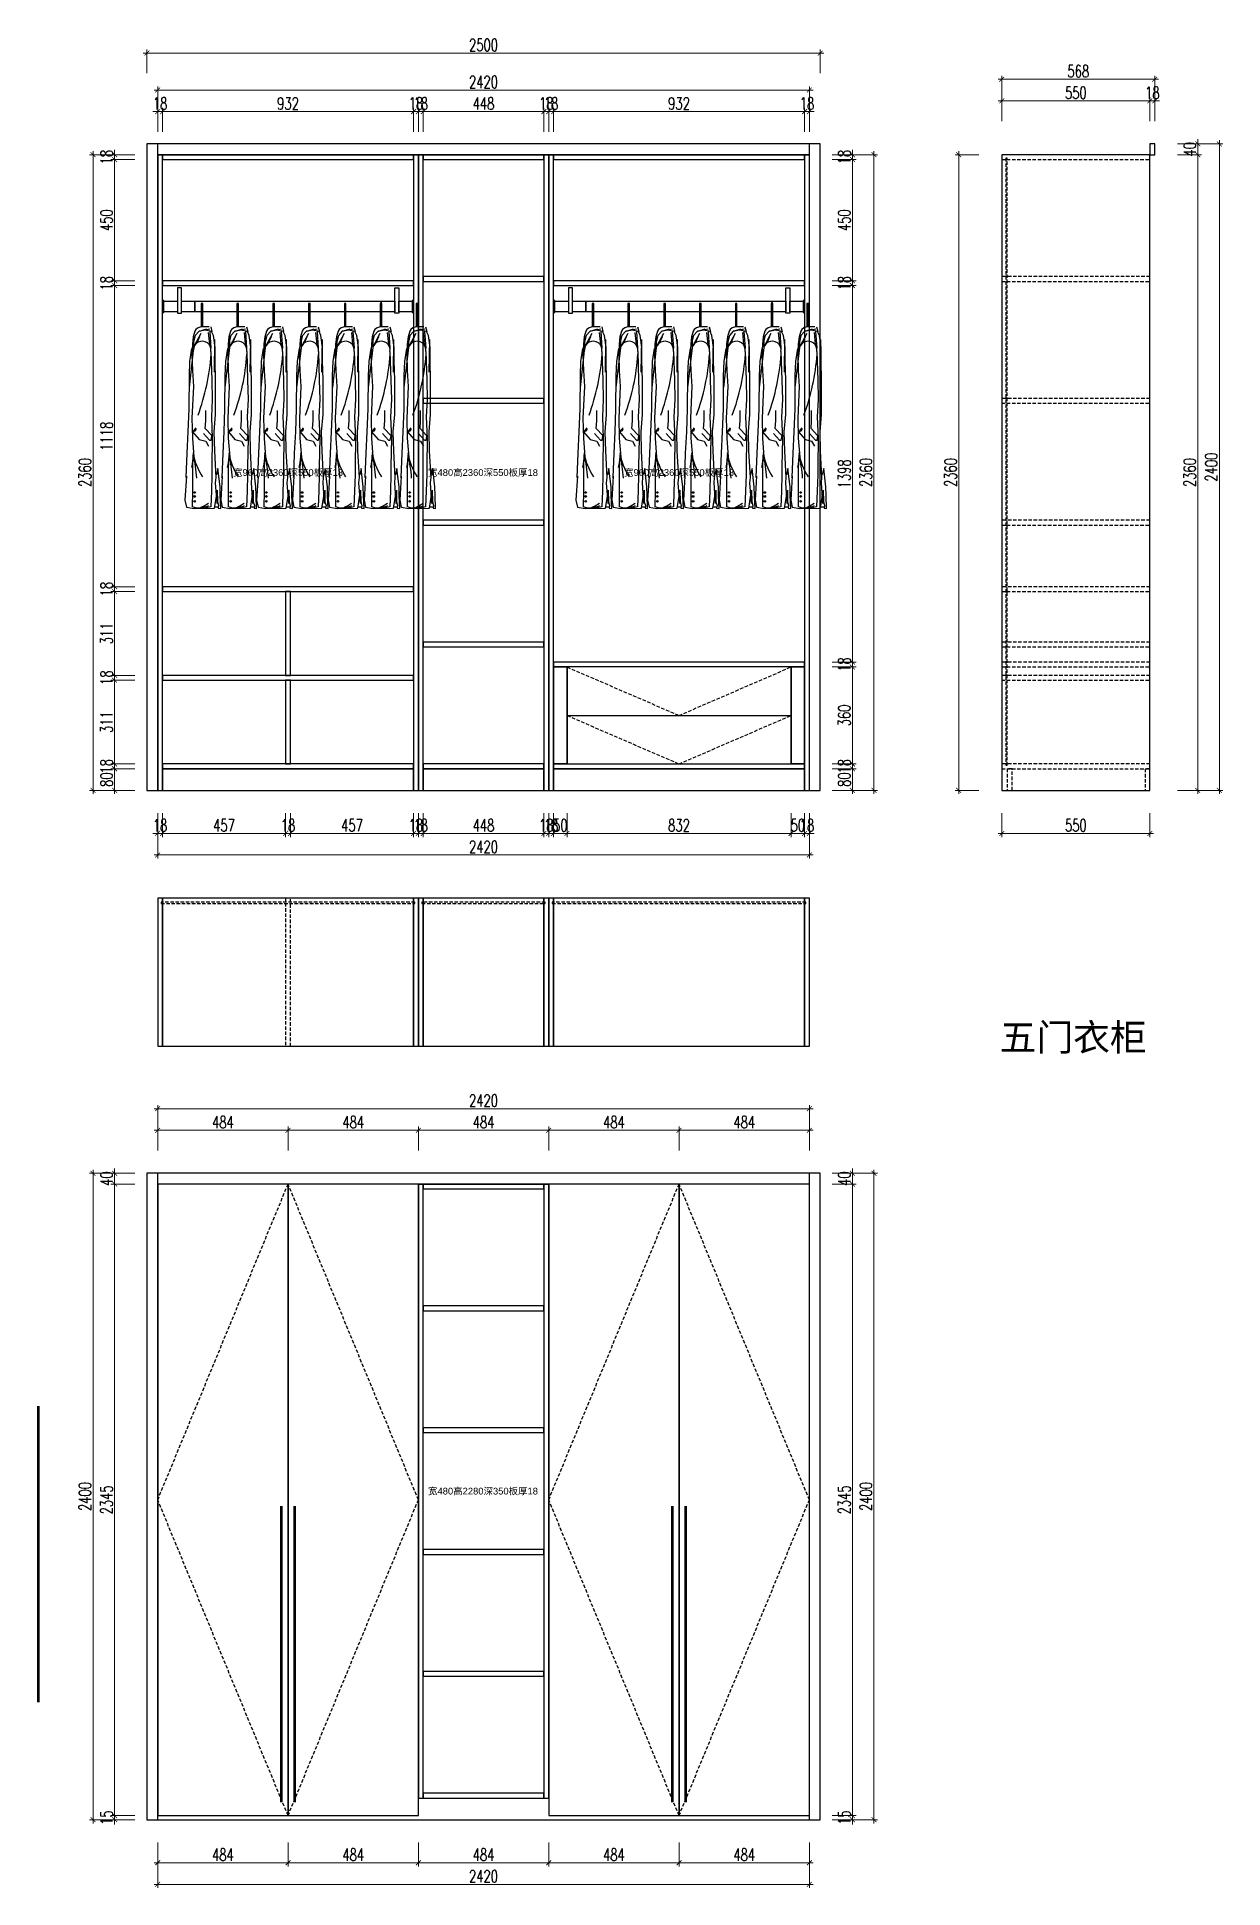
# Model space of a CAD drawing. Header units: inches. Extents: x 55314 to 59719, y -29566 to -22693.
import ezdxf
from ezdxf.enums import TextEntityAlignment as Align

# ---------------------------------------------------------------- set-up
doc = ezdxf.new("R2010")
doc.units = ezdxf.units.IN
doc.header["$LTSCALE"] = 2
doc.linetypes.add('HIDDEN', pattern=[9.525, 6.35, -3.175])
for name, color, linetype in [('0-标注', 7, 'Continuous'), ('Layer_CabinetText', 3, 'Continuous'), ('五金', 252, 'Continuous'), ('文字', 255, 'Continuous'), ('柜体', 7, 'Continuous'), ('柜体结构', 255, 'Continuous'), ('柜体虚线', 8, 'HIDDEN'), ('衣杆', 7, 'Continuous'), ('门板图层', 1, 'Continuous'), ('门板开启线', 8, 'HIDDEN'), ('门板遮罩', 7, 'Continuous')]:
    doc.layers.add(name, color=color, linetype=linetype)
doc.styles.add('DIMTEXT', font='simplex.shx', dxfattribs={"width": 0.7, "bigfont": 'gbcbig.shx'})
doc.styles.get("Standard").update_dxf_attribs({"font": 'arial.ttf'})
doc.dimstyles.new('雷神标注', dxfattribs={"dimscale": 15, "dimtxt": 3, "dimasz": 1.2, "dimexe": 0.9, "dimexo": 1, "dimgap": 0.5, "dimtad": 1, "dimdec": 0, "dimzin": 13, "dimdsep": 46, "dimtxsty": 'DIMTEXT', "dimblk1": 'ARCHTICK', "dimblk2": 'ARCHTICK', "dimsah": 1, "dimcen": 2, "dimdle": 0.9, "dimclrd": 1, "dimclre": 1, "dimclrt": 1, "dimadec": 1, "dimazin": 0, "dimtfac": 1, "dimtdec": 0, "dimtix": 1, "dimtmove": 1, "dimatfit": 3, "dimfxl": 5, "dimfxlon": 1, "dimtolj": 1, "dimtzin": 13, "dimlwd": 5, "dimlwe": 5, "dimarcsym": 0})

msp = doc.modelspace()

# ---------------------------------------------------------------- texts
at = {"layer": 'Layer_CabinetText'}
for s, p in [('宽960高2360深550板厚18', (56246.5, -24310.5)), ('宽480高2360深550板厚18', (56970.5, -24310.5)), ('宽960高2360深550板厚18', (57698.5, -24310.5)), ('宽480高2280深350板厚18', (56970.5, -28092.5))]:
    msp.add_text(s, height=25, dxfattribs=at).set_placement(p, align=Align.MIDDLE_CENTER)
at = {"layer": '文字', "color": 2, "insert": (58889.5, -26357.5), "char_height": 100, "width": 1100, "attachment_point": 1}
msp.add_mtext('五门衣柜', dxfattribs=at)

# ---------------------------------------------------------------- blocks, each defined once
blk = doc.blocks.new('KZK_20260507_212012', base_point=(55319.3, -28326.5))
at = {"color": 255, "const_width": 10}
blk.add_lwpolyline([(55319.3, -27776.5), (55319.3, -28876.5)], dxfattribs=at)
blk = doc.blocks.new('*U76')
at = {"color": 8}
for p, q in [((143.2, 34), (143.2, -53)), ((149.2, -52.4), (149.2, 34)), ((276.2, 34), (276.2, -53)), ((282.2, -52.4), (282.2, 34)), ((409.2, 34), (409.2, -53)), ((415.2, -52.4), (415.2, 34)), ((542.2, 34), (542.2, -53)), ((548.2, -52.4), (548.2, 34)), ((675.2, 34), (675.2, -53)), ((681.2, -52.4), (681.2, 34)), ((808.2, 34), (808.2, -53)), ((814.2, -52.4), (814.2, 34)), ((941.2, 34), (941.2, -53)), ((947.2, -52.4), (947.2, 34)), ((135.2, -68.9), (175.4, -59.9)), ((136.5, -68.6), (164.1, -59.9)), ((268.2, -68.9), (308.4, -59.9)), ((269.5, -68.6), (297.1, -59.9)), ((401.2, -68.9), (441.4, -59.9)), ((402.5, -68.6), (430.1, -59.9)), ((534.2, -68.9), (574.4, -59.9)), ((535.5, -68.6), (563.1, -59.9)), ((667.2, -68.9), (707.4, -59.9)), ((668.5, -68.6), (696.1, -59.9)), ((800.2, -68.9), (840.4, -59.9)), ((801.5, -68.6), (829.1, -59.9)), ((933.2, -68.9), (973.4, -59.9)), ((934.5, -68.6), (962.1, -59.9)), ((115.3, -129.9), (98.5, -278.7)), ((115.3, -86.6), (115.3, -129.9)), ((119.2, -122.5), (143.7, -76.7)), ((136.8, -90.5), (126.7, -113.1)), ((175, -118.1), (170.7, -74.2)), ((180.5, -132.5), (176.3, -69.8)), ((193.2, -100.6), (191.4, -221.6)), ((248.3, -129.9), (231.5, -278.7)), ((248.3, -86.6), (248.3, -129.9)), ((252.2, -122.5), (276.7, -76.7)), ((269.8, -90.5), (259.7, -113.1)), ((308, -118.1), (303.7, -74.2)), ((313.5, -132.5), (309.3, -69.8)), ((326.2, -100.6), (324.4, -221.6)), ((381.3, -129.9), (364.5, -278.7)), ((381.3, -86.6), (381.3, -129.9)), ((385.2, -122.5), (409.7, -76.7)), ((402.8, -90.5), (392.7, -113.1)), ((441, -118.1), (436.7, -74.2)), ((446.5, -132.5), (442.3, -69.8)), ((459.2, -100.6), (457.4, -221.6)), ((514.3, -129.9), (497.5, -278.7)), ((514.3, -86.6), (514.3, -129.9)), ((518.2, -122.5), (542.7, -76.7)), ((535.8, -90.5), (525.7, -113.1)), ((574, -118.1), (569.7, -74.2)), ((579.5, -132.5), (575.3, -69.8)), ((592.2, -100.6), (590.4, -221.6)), ((647.3, -129.9), (630.5, -278.7)), ((647.3, -86.6), (647.3, -129.9)), ((651.2, -122.5), (675.7, -76.7)), ((668.8, -90.5), (658.7, -113.1)), ((707, -118.1), (702.7, -74.2)), ((712.5, -132.5), (708.3, -69.8)), ((725.2, -100.6), (723.4, -221.6)), ((780.3, -129.9), (763.5, -278.7)), ((780.3, -86.6), (780.3, -129.9)), ((784.2, -122.5), (808.7, -76.7)), ((801.8, -90.5), (791.7, -113.1)), ((840, -118.1), (835.7, -74.2)), ((845.5, -132.5), (841.3, -69.8)), ((858.2, -100.6), (856.4, -221.6)), ((913.3, -129.9), (896.5, -278.7)), ((913.3, -86.6), (913.3, -129.9)), ((917.2, -122.5), (941.7, -76.7)), ((934.8, -90.5), (924.7, -113.1)), ((973, -118.1), (968.7, -74.2)), ((978.5, -132.5), (974.3, -69.8)), ((991.2, -100.6), (989.4, -221.6)), ((194, -721.1), (208.1, -720.8)), ((327, -721.1), (341.1, -720.8)), ((460, -721.1), (474.1, -720.8)), ((593, -721.1), (607.1, -720.8)), ((726, -721.1), (740.1, -720.8)), ((859, -721.1), (873.1, -720.8)), ((992, -721.1), (1006.1, -720.8))]:
    blk.add_line(p, q, dxfattribs=at)
at = {"color": 2}
for points in [[(55, -2.8), (70, -2.8), (70, 92.2), (55, 92.2)], [(862, 92.2), (877, 92.2), (877, -2.8), (862, -2.8)], [(5, 44.3), (0, 44.3), (0, 0), (5, 0)], [(5, 42), (55, 42), (55, 2.2), (5, 2.2)], [(70, 42.2), (120, 42.2), (120, 2.2), (70, 2.2)], [(120, 42.2), (812, 42.2), (812, 2.2), (120, 2.2)], [(812, 42.2), (862, 42.2), (862, 2.2), (812, 2.2)], [(877, 42.2), (927, 42.2), (927, 2.2), (877, 2.2)], [(927, 0.2), (932, 0.2), (932, 44.8), (927, 44.8)]]:
    blk.add_lwpolyline(points, close=True, dxfattribs=at)
at = {"color": 8}
for points in [[(149.2, 34), (143.2, 34)], [(282.2, 34), (276.2, 34)], [(415.2, 34), (409.2, 34)], [(548.2, 34), (542.2, 34)], [(681.2, 34), (675.2, 34)], [(814.2, 34), (808.2, 34)], [(947.2, 34), (941.2, 34)], [(172.8, -52.5), (143.2, -53), (131.8, -57.2), (123.6, -63.2), (119.7, -69), (113.6, -90.6), (110.7, -117.8), (108.9, -156.5)], [(178.9, -53.1), (183.4, -70.2), (158.1, -65.1), (135.5, -69.4), (120.8, -85.6), (114.8, -109.4)], [(149.2, -16), (143.2, -16)], [(305.8, -52.5), (276.2, -53), (264.8, -57.2), (256.6, -63.2), (252.7, -69), (246.6, -90.6), (243.7, -117.8), (241.9, -156.5)], [(311.9, -53.1), (316.4, -70.2), (291.1, -65.1), (268.5, -69.4), (253.8, -85.6), (247.8, -109.4)], [(282.2, -16), (276.2, -16)], [(438.8, -52.5), (409.2, -53), (397.8, -57.2), (389.6, -63.2), (385.7, -69), (379.6, -90.6), (376.7, -117.8), (374.9, -156.5)], [(444.9, -53.1), (449.4, -70.2), (424.1, -65.1), (401.5, -69.4), (386.8, -85.6), (380.8, -109.4)], [(415.2, -16), (409.2, -16)], [(571.8, -52.5), (542.2, -53), (530.8, -57.2), (522.6, -63.2), (518.7, -69), (512.6, -90.6), (509.7, -117.8), (507.9, -156.5)], [(577.9, -53.1), (582.4, -70.2), (557.1, -65.1), (534.5, -69.4), (519.8, -85.6), (513.8, -109.4)], [(548.2, -16), (542.2, -16)], [(704.8, -52.5), (675.2, -53), (663.8, -57.2), (655.6, -63.2), (651.7, -69), (645.6, -90.6), (642.7, -117.8), (640.9, -156.5)], [(710.9, -53.1), (715.4, -70.2), (690.1, -65.1), (667.5, -69.4), (652.8, -85.6), (646.8, -109.4)], [(681.2, -16), (675.2, -16)], [(837.8, -52.5), (808.2, -53), (796.8, -57.2), (788.6, -63.2), (784.7, -69), (778.6, -90.6), (775.7, -117.8), (773.9, -156.5)], [(843.9, -53.1), (848.4, -70.2), (823.1, -65.1), (800.5, -69.4), (785.8, -85.6), (779.8, -109.4)], [(814.2, -16), (808.2, -16)], [(970.8, -52.5), (941.2, -53), (929.8, -57.2), (921.6, -63.2), (917.7, -69), (911.6, -90.6), (908.7, -117.8), (906.9, -156.5)], [(976.9, -53.1), (981.4, -70.2), (956.1, -65.1), (933.5, -69.4), (918.8, -85.6), (912.8, -109.4)], [(947.2, -16), (941.2, -16)], [(108, -133), (100.6, -182), (98.4, -235), (97.4, -358.1), (94.2, -443), (90.3, -521.7), (86.7, -611.9), (88.5, -607.5), (83.2, -696), (88.5, -722.5), (116.8, -727.8), (193, -726.4), (203.6, -660.6)], [(202.5, -708.9), (197.2, -632.8), (198.9, -612.5), (193.6, -515.1), (191.8, -442.6), (197.2, -378.9), (197.2, -251.5), (195.4, -178.9), (195.4, -129.4), (189.2, -85.6), (182.1, -70.2)], [(241, -133), (233.6, -182), (231.4, -235), (230.4, -358.1), (227.2, -443), (223.3, -521.7), (219.7, -611.9), (221.5, -607.5), (216.2, -696), (221.5, -722.5), (249.8, -727.8), (326, -726.4), (336.6, -660.6)], [(335.5, -708.9), (330.2, -632.8), (331.9, -612.5), (326.6, -515.1), (324.8, -442.6), (330.2, -378.9), (330.2, -251.5), (328.4, -178.9), (328.4, -129.4), (322.2, -85.6), (315.1, -70.2)], [(374, -133), (366.6, -182), (364.4, -235), (363.4, -358.1), (360.2, -443), (356.3, -521.7), (352.7, -611.9), (354.5, -607.5), (349.2, -696), (354.5, -722.5), (382.8, -727.8), (459, -726.4), (469.6, -660.6)], [(468.5, -708.9), (463.2, -632.8), (464.9, -612.5), (459.6, -515.1), (457.8, -442.6), (463.2, -378.9), (463.2, -251.5), (461.4, -178.9), (461.4, -129.4), (455.2, -85.6), (448.1, -70.2)], [(507, -133), (499.6, -182), (497.4, -235), (496.4, -358.1), (493.2, -443), (489.3, -521.7), (485.7, -611.9), (487.5, -607.5), (482.2, -696), (487.5, -722.5), (515.8, -727.8), (592, -726.4), (602.6, -660.6)], [(601.5, -708.9), (596.2, -632.8), (597.9, -612.5), (592.6, -515.1), (590.8, -442.6), (596.2, -378.9), (596.2, -251.5), (594.4, -178.9), (594.4, -129.4), (588.2, -85.6), (581.1, -70.2)], [(640, -133), (632.6, -182), (630.4, -235), (629.4, -358.1), (626.2, -443), (622.3, -521.7), (618.7, -611.9), (620.5, -607.5), (615.2, -696), (620.5, -722.5), (648.8, -727.8), (725, -726.4), (735.6, -660.6)], [(734.5, -708.9), (729.2, -632.8), (730.9, -612.5), (725.6, -515.1), (723.8, -442.6), (729.2, -378.9), (729.2, -251.5), (727.4, -178.9), (727.4, -129.4), (721.2, -85.6), (714.1, -70.2)], [(773, -133), (765.6, -182), (763.4, -235), (762.4, -358.1), (759.2, -443), (755.3, -521.7), (751.7, -611.9), (753.5, -607.5), (748.2, -696), (753.5, -722.5), (781.8, -727.8), (858, -726.4), (868.6, -660.6)], [(867.5, -708.9), (862.2, -632.8), (863.9, -612.5), (858.6, -515.1), (856.8, -442.6), (862.2, -378.9), (862.2, -251.5), (860.4, -178.9), (860.4, -129.4), (854.2, -85.6), (847.1, -70.2)], [(906, -133), (898.6, -182), (896.4, -235), (895.4, -358.1), (892.2, -443), (888.3, -521.7), (884.7, -611.9), (886.5, -607.5), (881.2, -696), (886.5, -722.5), (914.8, -727.8), (991, -726.4), (1001.6, -660.6)], [(1000.5, -708.9), (995.2, -632.8), (996.9, -612.5), (991.6, -515.1), (989.8, -442.6), (995.2, -378.9), (995.2, -251.5), (993.4, -178.9), (993.4, -129.4), (987.2, -85.6), (980.1, -70.2)], [(179.6, -144.5), (183, -251.5), (184.8, -322.3), (181.2, -387.7), (184.8, -467.4), (183, -570), (183, -601), (181.2, -662.9), (178.9, -721.3), (158.2, -726.6), (122.8, -724.9), (111.8, -721.3), (112.1, -664.7), (112.1, -579.8), (113.9, -528.4), (108.6, -575.3), (116.4, -537.1)], [(108.9, -156.5), (111, -214.6), (114.6, -275.1), (109.3, -392.7), (111, -465.8), (116.4, -537.1)], [(312.6, -144.5), (316, -251.5), (317.8, -322.3), (314.2, -387.7), (317.8, -467.4), (316, -570), (316, -601), (314.2, -662.9), (311.9, -721.3), (291.2, -726.6), (255.8, -724.9), (244.8, -721.3), (245.1, -664.7), (245.1, -579.8), (246.9, -528.4), (241.6, -575.3), (249.4, -537.1)], [(241.9, -156.5), (244, -214.6), (247.6, -275.1), (242.3, -392.7), (244, -465.8), (249.4, -537.1)], [(445.6, -144.5), (449, -251.5), (450.8, -322.3), (447.2, -387.7), (450.8, -467.4), (449, -570), (449, -601), (447.2, -662.9), (444.9, -721.3), (424.2, -726.6), (388.8, -724.9), (377.8, -721.3), (378.1, -664.7), (378.1, -579.8), (379.9, -528.4), (374.6, -575.3), (382.4, -537.1)], [(374.9, -156.5), (377, -214.6), (380.6, -275.1), (375.3, -392.7), (377, -465.8), (382.4, -537.1)], [(578.6, -144.5), (582, -251.5), (583.8, -322.3), (580.2, -387.7), (583.8, -467.4), (582, -570), (582, -601), (580.2, -662.9), (577.9, -721.3), (557.2, -726.6), (521.8, -724.9), (510.8, -721.3), (511.1, -664.7), (511.1, -579.8), (512.9, -528.4), (507.6, -575.3), (515.4, -537.1)], [(507.9, -156.5), (510, -214.6), (513.6, -275.1), (508.3, -392.7), (510, -465.8), (515.4, -537.1)], [(711.6, -144.5), (715, -251.5), (716.8, -322.3), (713.2, -387.7), (716.8, -467.4), (715, -570), (715, -601), (713.2, -662.9), (710.9, -721.3), (690.2, -726.6), (654.8, -724.9), (643.8, -721.3), (644.1, -664.7), (644.1, -579.8), (645.9, -528.4), (640.6, -575.3), (648.4, -537.1)], [(640.9, -156.5), (643, -214.6), (646.6, -275.1), (641.3, -392.7), (643, -465.8), (648.4, -537.1)], [(844.6, -144.5), (848, -251.5), (849.8, -322.3), (846.2, -387.7), (849.8, -467.4), (848, -570), (848, -601), (846.2, -662.9), (843.9, -721.3), (823.2, -726.6), (787.8, -724.9), (776.8, -721.3), (777.1, -664.7), (777.1, -579.8), (778.9, -528.4), (773.6, -575.3), (781.4, -537.1)], [(773.9, -156.5), (776, -214.6), (779.6, -275.1), (774.3, -392.7), (776, -465.8), (781.4, -537.1)], [(977.6, -144.5), (981, -251.5), (982.8, -322.3), (979.2, -387.7), (982.8, -467.4), (981, -570), (981, -601), (979.2, -662.9), (976.9, -721.3), (956.2, -726.6), (920.8, -724.9), (909.8, -721.3), (910.1, -664.7), (910.1, -579.8), (911.9, -528.4), (906.6, -575.3), (914.4, -537.1)], [(906.9, -156.5), (909, -214.6), (912.6, -275.1), (907.3, -392.7), (909, -465.8), (914.4, -537.1)], [(182.8, -457.1), (158.3, -430.6), (160.4, -402.1), (160.4, -363.5)], [(315.8, -457.1), (291.3, -430.6), (293.4, -402.1), (293.4, -363.5)], [(448.8, -457.1), (424.3, -430.6), (426.4, -402.1), (426.4, -363.5)], [(581.8, -457.1), (557.3, -430.6), (559.4, -402.1), (559.4, -363.5)], [(714.8, -457.1), (690.3, -430.6), (692.4, -402.1), (692.4, -363.5)], [(847.8, -457.1), (823.3, -430.6), (825.4, -402.1), (825.4, -363.5)], [(980.8, -457.1), (956.3, -430.6), (958.4, -402.1), (958.4, -363.5)], [(111.5, -442.8), (135.9, -471.3), (160.4, -477.4), (170.5, -495.7)], [(111.6, -441.6), (118.7, -435.3), (125, -427.5)], [(111.6, -442.4), (123.4, -437.7), (125, -431.4)], [(152.2, -448.9), (174.6, -473.3), (180.7, -473.3), (184.8, -451)], [(244.5, -442.8), (268.9, -471.3), (293.4, -477.4), (303.5, -495.7)], [(244.6, -441.6), (251.7, -435.3), (258, -427.5)], [(244.6, -442.4), (256.4, -437.7), (258, -431.4)], [(285.2, -448.9), (307.6, -473.3), (313.7, -473.3), (317.8, -451)], [(377.5, -442.8), (401.9, -471.3), (426.4, -477.4), (436.5, -495.7)], [(377.6, -441.6), (384.7, -435.3), (391, -427.5)], [(377.6, -442.4), (389.4, -437.7), (391, -431.4)], [(418.2, -448.9), (440.6, -473.3), (446.7, -473.3), (450.8, -451)], [(510.5, -442.8), (534.9, -471.3), (559.4, -477.4), (569.5, -495.7)], [(510.6, -441.6), (517.7, -435.3), (524, -427.5)], [(510.6, -442.4), (522.4, -437.7), (524, -431.4)], [(551.2, -448.9), (573.6, -473.3), (579.7, -473.3), (583.8, -451)], [(643.5, -442.8), (667.9, -471.3), (692.4, -477.4), (702.5, -495.7)], [(643.6, -441.6), (650.7, -435.3), (657, -427.5)], [(643.6, -442.4), (655.4, -437.7), (657, -431.4)], [(684.2, -448.9), (706.6, -473.3), (712.7, -473.3), (716.8, -451)], [(776.5, -442.8), (800.9, -471.3), (825.4, -477.4), (835.5, -495.7)], [(776.6, -441.6), (783.7, -435.3), (790, -427.5)], [(776.6, -442.4), (788.4, -437.7), (790, -431.4)], [(817.2, -448.9), (839.6, -473.3), (845.7, -473.3), (849.8, -451)], [(909.5, -442.8), (933.9, -471.3), (958.4, -477.4), (968.5, -495.7)], [(909.6, -441.6), (916.7, -435.3), (923, -427.5)], [(909.6, -442.4), (921.4, -437.7), (923, -431.4)], [(950.2, -448.9), (972.6, -473.3), (978.7, -473.3), (982.8, -451)], [(203.4, -659.8), (204.1, -702.7), (208.1, -716), (206.7, -726.1), (216.1, -727.4), (214.1, -679.2), (213.5, -647.7), (205.4, -579.4), (200, -602.7)], [(336.4, -659.8), (337.1, -702.7), (341.1, -716), (339.7, -726.1), (349.1, -727.4), (347.1, -679.2), (346.5, -647.7), (338.4, -579.4), (333, -602.7)], [(469.4, -659.8), (470.1, -702.7), (474.1, -716), (472.7, -726.1), (482.1, -727.4), (480.1, -679.2), (479.5, -647.7), (471.4, -579.4), (466, -602.7)], [(602.4, -659.8), (603.1, -702.7), (607.1, -716), (605.7, -726.1), (615.1, -727.4), (613.1, -679.2), (612.5, -647.7), (604.4, -579.4), (599, -602.7)], [(735.4, -659.8), (736.1, -702.7), (740.1, -716), (738.7, -726.1), (748.1, -727.4), (746.1, -679.2), (745.5, -647.7), (737.4, -579.4), (732, -602.7)], [(868.4, -659.8), (869.1, -702.7), (873.1, -716), (871.7, -726.1), (881.1, -727.4), (879.1, -679.2), (878.5, -647.7), (870.4, -579.4), (865, -602.7)], [(1001.4, -659.8), (1002.1, -702.7), (1006.1, -716), (1004.7, -726.1), (1014.1, -727.4), (1012.1, -679.2), (1011.5, -647.7), (1003.4, -579.4), (998, -602.7)], [(118.3, -723.8), (139.7, -725.4), (146.1, -721.7), (154.2, -717.9), (170.2, -707.8)], [(141.8, -725.4), (166.5, -719), (170.8, -716.9)], [(251.3, -723.8), (272.7, -725.4), (279.1, -721.7), (287.2, -717.9), (303.2, -707.8)], [(274.8, -725.4), (299.5, -719), (303.8, -716.9)], [(384.3, -723.8), (405.7, -725.4), (412.1, -721.7), (420.2, -717.9), (436.2, -707.8)], [(407.8, -725.4), (432.5, -719), (436.8, -716.9)], [(517.3, -723.8), (538.7, -725.4), (545.1, -721.7), (553.2, -717.9), (569.2, -707.8)], [(540.8, -725.4), (565.5, -719), (569.8, -716.9)], [(650.3, -723.8), (671.7, -725.4), (678.1, -721.7), (686.2, -717.9), (702.2, -707.8)], [(673.8, -725.4), (698.5, -719), (702.8, -716.9)], [(783.3, -723.8), (804.7, -725.4), (811.1, -721.7), (819.2, -717.9), (835.2, -707.8)], [(806.8, -725.4), (831.5, -719), (835.8, -716.9)], [(916.3, -723.8), (937.7, -725.4), (944.1, -721.7), (952.2, -717.9), (968.2, -707.8)], [(939.8, -725.4), (964.5, -719), (968.8, -716.9)]]:
    blk.add_lwpolyline(points, dxfattribs=at)
for centre in [(119.6, -668.1, 0), (119.6, -682.8, 0), (252.6, -668.1, 0), (252.6, -682.8, 0), (385.6, -668.1, 0), (385.6, -682.8, 0), (518.6, -668.1, 0), (518.6, -682.8, 0), (651.6, -668.1, 0), (651.6, -682.8, 0), (784.6, -668.1, 0), (784.6, -682.8, 0), (917.6, -668.1, 0), (917.6, -682.8, 0), (119.6, -700.7, 0), (252.6, -700.7, 0), (385.6, -700.7, 0), (518.6, -700.7, 0), (651.6, -700.7, 0), (784.6, -700.7, 0), (917.6, -700.7, 0)]:
    blk.add_circle(centre, 2.91, dxfattribs=at)
for centre, radius, start, end in [((147.2, -139.3, 0), 32.8, 350.86004, 180), ((280.2, -139.3, 0), 32.8, 350.86004, 180), ((413.2, -139.3, 0), 32.8, 350.86004, 180), ((546.2, -139.3, 0), 32.8, 350.86004, 180), ((679.2, -139.3, 0), 32.8, 350.86004, 180), ((812.2, -139.3, 0), 32.8, 350.86004, 180), ((945.2, -139.3, 0), 32.8, 350.86004, 180), ((-641.1, -96.3, 0), 823.7, 339.7806, 355.9109), ((-508.1, -96.3, 0), 823.7, 339.7806, 355.9109), ((-375.1, -96.3, 0), 823.7, 339.7806, 355.9109), ((-242.1, -96.3, 0), 823.7, 339.7806, 355.9109), ((-109.1, -96.3, 0), 823.7, 339.7806, 355.9109), ((23.9, -96.3, 0), 823.7, 339.7806, 355.9109), ((156.9, -96.3, 0), 823.7, 339.7806, 355.9109), ((336, -485.2, 0), 225.7, 189.01586, 213.58977), ((-1078.8, -731.3, 0), 1211.5, 5.52077, 9.68139), ((469, -485.2, 0), 225.7, 189.01586, 213.58977), ((-945.8, -731.3, 0), 1211.5, 5.52077, 9.68139), ((602, -485.2, 0), 225.7, 189.01586, 213.58977), ((-812.8, -731.3, 0), 1211.5, 5.52077, 9.68139), ((735, -485.2, 0), 225.7, 189.01586, 213.58977), ((-679.8, -731.3, 0), 1211.5, 5.52077, 9.68139), ((868, -485.2, 0), 225.7, 189.01586, 213.58977), ((-546.8, -731.3, 0), 1211.5, 5.52077, 9.68139), ((1001, -485.2, 0), 225.7, 189.01586, 213.58977), ((-413.8, -731.3, 0), 1211.5, 5.52077, 9.68139), ((1134, -485.2, 0), 225.7, 189.01586, 213.58977), ((-280.8, -731.3, 0), 1211.5, 5.52077, 9.68139)]:
    blk.add_arc(centre, radius, start, end, dxfattribs=at)
blk = doc.blocks.new('_ARCHTICK')
at = {"color": 0, "linetype": 'ByBlock', "const_width": 0.15}
blk.add_lwpolyline([(-0.5, -0.5), (0.5, 0.5)], dxfattribs=at)
blk = doc.blocks.new('*D3')
at = {"layer": '0-标注', "color": 1, "lineweight": 5, "transparency": 16777216}
for p, q in [((55762.5, -25575.5), (55762.5, -25664)), ((55780.5, -25575.5), (55780.5, -25664)), ((55762.5, -25650.5), (55744.5, -25650.5)), ((55762.5, -25650.5), (55780.5, -25650.5)), ((55780.5, -25650.5), (55798.5, -25650.5))]:
    blk.add_line(p, q, dxfattribs=at)
at = {"layer": 'Defpoints', "color": 0, "transparency": 16777216}
for p in [(55762.5, -25490.5), (55780.5, -25490.5), (55780.5, -25650.5)]:
    blk.add_point(p, dxfattribs=at)
at = {"layer": '0-标注', "color": 1, "lineweight": 5, "transparency": 16777216, "xscale": 17.99999999999999, "yscale": 17.99999999999999, "zscale": 17.99999999999999}
blk.add_blockref('_ARCHTICK', (55762.5, -25650.5), dxfattribs=at)
at = {"layer": '0-标注', "color": 1, "lineweight": 5, "transparency": 16777216, "xscale": 17.99999999999999, "yscale": 17.99999999999999, "zscale": 17.99999999999999, "rotation": 180}
blk.add_blockref('_ARCHTICK', (55780.5, -25650.5), dxfattribs=at)
at = {"layer": '0-标注', "color": 1, "transparency": 16777216, "insert": (55771.5, -25620.5), "char_height": 45, "attachment_point": 5, "style": 'DIMTEXT'}
blk.add_mtext('\\A1;18', dxfattribs=at)
blk = doc.blocks.new('*D4')
at = {"layer": '0-标注', "color": 1, "lineweight": 5, "transparency": 16777216}
for p, q in [((55780.5, -25575.5), (55780.5, -25664)), ((56237.5, -25575.5), (56237.5, -25664)), ((55767, -25650.5), (56251, -25650.5))]:
    blk.add_line(p, q, dxfattribs=at)
at = {"layer": 'Defpoints', "color": 0, "transparency": 16777216}
for p in [(55780.5, -25490.5), (56237.5, -25490.5), (56237.5, -25650.5)]:
    blk.add_point(p, dxfattribs=at)
at = {"layer": '0-标注', "color": 1, "lineweight": 5, "transparency": 16777216, "xscale": 17.99999999999999, "yscale": 17.99999999999999, "zscale": 17.99999999999999, "rotation": 180}
blk.add_blockref('_ARCHTICK', (55780.5, -25650.5), dxfattribs=at)
at = {"layer": '0-标注', "color": 1, "lineweight": 5, "transparency": 16777216, "xscale": 17.99999999999999, "yscale": 17.99999999999999, "zscale": 17.99999999999999}
blk.add_blockref('_ARCHTICK', (56237.5, -25650.5), dxfattribs=at)
at = {"layer": '0-标注', "color": 1, "transparency": 16777216, "insert": (56009, -25620.5), "char_height": 45, "attachment_point": 5, "style": 'DIMTEXT'}
blk.add_mtext('\\A1;457', dxfattribs=at)
blk = doc.blocks.new('*D5')
at = {"layer": '0-标注', "color": 1, "lineweight": 5, "transparency": 16777216}
for p, q in [((56237.5, -25575.5), (56237.5, -25664)), ((56255.5, -25575.5), (56255.5, -25664)), ((56237.5, -25650.5), (56219.5, -25650.5)), ((56237.5, -25650.5), (56255.5, -25650.5)), ((56255.5, -25650.5), (56273.5, -25650.5))]:
    blk.add_line(p, q, dxfattribs=at)
at = {"layer": 'Defpoints', "color": 0, "transparency": 16777216}
for p in [(56237.5, -25490.5), (56255.5, -25490.5), (56255.5, -25650.5)]:
    blk.add_point(p, dxfattribs=at)
at = {"layer": '0-标注', "color": 1, "lineweight": 5, "transparency": 16777216, "xscale": 17.99999999999999, "yscale": 17.99999999999999, "zscale": 17.99999999999999}
blk.add_blockref('_ARCHTICK', (56237.5, -25650.5), dxfattribs=at)
at = {"layer": '0-标注', "color": 1, "lineweight": 5, "transparency": 16777216, "xscale": 17.99999999999999, "yscale": 17.99999999999999, "zscale": 17.99999999999999, "rotation": 180}
blk.add_blockref('_ARCHTICK', (56255.5, -25650.5), dxfattribs=at)
at = {"layer": '0-标注', "color": 1, "transparency": 16777216, "insert": (56246.5, -25620.5), "char_height": 45, "attachment_point": 5, "style": 'DIMTEXT'}
blk.add_mtext('\\A1;18', dxfattribs=at)
blk = doc.blocks.new('*D6')
at = {"layer": '0-标注', "color": 1, "lineweight": 5, "transparency": 16777216}
for p, q in [((56255.5, -25575.5), (56255.5, -25664)), ((56712.5, -25575.5), (56712.5, -25664)), ((56242, -25650.5), (56726, -25650.5))]:
    blk.add_line(p, q, dxfattribs=at)
at = {"layer": 'Defpoints', "color": 0, "transparency": 16777216}
for p in [(56255.5, -25490.5), (56712.5, -25490.5), (56712.5, -25650.5)]:
    blk.add_point(p, dxfattribs=at)
at = {"layer": '0-标注', "color": 1, "lineweight": 5, "transparency": 16777216, "xscale": 17.99999999999999, "yscale": 17.99999999999999, "zscale": 17.99999999999999, "rotation": 180}
blk.add_blockref('_ARCHTICK', (56255.5, -25650.5), dxfattribs=at)
at = {"layer": '0-标注', "color": 1, "lineweight": 5, "transparency": 16777216, "xscale": 17.99999999999999, "yscale": 17.99999999999999, "zscale": 17.99999999999999}
blk.add_blockref('_ARCHTICK', (56712.5, -25650.5), dxfattribs=at)
at = {"layer": '0-标注', "color": 1, "transparency": 16777216, "insert": (56484, -25620.5), "char_height": 45, "attachment_point": 5, "style": 'DIMTEXT'}
blk.add_mtext('\\A1;457', dxfattribs=at)
blk = doc.blocks.new('*D7')
at = {"layer": '0-标注', "color": 1, "lineweight": 5, "transparency": 16777216}
for p, q in [((56712.5, -25575.5), (56712.5, -25664)), ((56730.5, -25575.5), (56730.5, -25664)), ((56712.5, -25650.5), (56694.5, -25650.5)), ((56712.5, -25650.5), (56730.5, -25650.5)), ((56730.5, -25650.5), (56748.5, -25650.5))]:
    blk.add_line(p, q, dxfattribs=at)
at = {"layer": 'Defpoints', "color": 0, "transparency": 16777216}
for p in [(56712.5, -25490.5), (56730.5, -25490.5), (56730.5, -25650.5)]:
    blk.add_point(p, dxfattribs=at)
at = {"layer": '0-标注', "color": 1, "lineweight": 5, "transparency": 16777216, "xscale": 17.99999999999999, "yscale": 17.99999999999999, "zscale": 17.99999999999999}
blk.add_blockref('_ARCHTICK', (56712.5, -25650.5), dxfattribs=at)
at = {"layer": '0-标注', "color": 1, "lineweight": 5, "transparency": 16777216, "xscale": 17.99999999999999, "yscale": 17.99999999999999, "zscale": 17.99999999999999, "rotation": 180}
blk.add_blockref('_ARCHTICK', (56730.5, -25650.5), dxfattribs=at)
at = {"layer": '0-标注', "color": 1, "transparency": 16777216, "insert": (56721.5, -25620.5), "char_height": 45, "attachment_point": 5, "style": 'DIMTEXT'}
blk.add_mtext('\\A1;18', dxfattribs=at)
blk = doc.blocks.new('*D8')
at = {"layer": '0-标注', "color": 1, "lineweight": 5, "transparency": 16777216}
for p, q in [((56730.5, -25575.5), (56730.5, -25664)), ((56748.5, -25575.5), (56748.5, -25664)), ((56730.5, -25650.5), (56712.5, -25650.5)), ((56730.5, -25650.5), (56748.5, -25650.5)), ((56748.5, -25650.5), (56766.5, -25650.5))]:
    blk.add_line(p, q, dxfattribs=at)
at = {"layer": 'Defpoints', "color": 0, "transparency": 16777216}
for p in [(56730.5, -25490.5), (56748.5, -25490.5), (56748.5, -25650.5)]:
    blk.add_point(p, dxfattribs=at)
at = {"layer": '0-标注', "color": 1, "lineweight": 5, "transparency": 16777216, "xscale": 17.99999999999999, "yscale": 17.99999999999999, "zscale": 17.99999999999999}
blk.add_blockref('_ARCHTICK', (56730.5, -25650.5), dxfattribs=at)
at = {"layer": '0-标注', "color": 1, "lineweight": 5, "transparency": 16777216, "xscale": 17.99999999999999, "yscale": 17.99999999999999, "zscale": 17.99999999999999, "rotation": 180}
blk.add_blockref('_ARCHTICK', (56748.5, -25650.5), dxfattribs=at)
at = {"layer": '0-标注', "color": 1, "transparency": 16777216, "insert": (56739.5, -25620.5), "char_height": 45, "attachment_point": 5, "style": 'DIMTEXT'}
blk.add_mtext('\\A1;18', dxfattribs=at)
blk = doc.blocks.new('*D9')
at = {"layer": '0-标注', "color": 1, "lineweight": 5, "transparency": 16777216}
for p, q in [((56748.5, -25575.5), (56748.5, -25664)), ((57196.5, -25575.5), (57196.5, -25664)), ((56735, -25650.5), (57210, -25650.5))]:
    blk.add_line(p, q, dxfattribs=at)
at = {"layer": 'Defpoints', "color": 0, "transparency": 16777216}
for p in [(56748.5, -25490.5), (57196.5, -25490.5), (57196.5, -25650.5)]:
    blk.add_point(p, dxfattribs=at)
at = {"layer": '0-标注', "color": 1, "lineweight": 5, "transparency": 16777216, "xscale": 17.99999999999999, "yscale": 17.99999999999999, "zscale": 17.99999999999999, "rotation": 180}
blk.add_blockref('_ARCHTICK', (56748.5, -25650.5), dxfattribs=at)
at = {"layer": '0-标注', "color": 1, "lineweight": 5, "transparency": 16777216, "xscale": 17.99999999999999, "yscale": 17.99999999999999, "zscale": 17.99999999999999}
blk.add_blockref('_ARCHTICK', (57196.5, -25650.5), dxfattribs=at)
at = {"layer": '0-标注', "color": 1, "transparency": 16777216, "insert": (56972.5, -25620.5), "char_height": 45, "attachment_point": 5, "style": 'DIMTEXT'}
blk.add_mtext('\\A1;448', dxfattribs=at)
blk = doc.blocks.new('*D10')
at = {"layer": '0-标注', "color": 1, "lineweight": 5, "transparency": 16777216}
for p, q in [((57196.5, -25575.5), (57196.5, -25664)), ((57214.5, -25575.5), (57214.5, -25664)), ((57196.5, -25650.5), (57178.5, -25650.5)), ((57196.5, -25650.5), (57214.5, -25650.5)), ((57214.5, -25650.5), (57232.5, -25650.5))]:
    blk.add_line(p, q, dxfattribs=at)
at = {"layer": 'Defpoints', "color": 0, "transparency": 16777216}
for p in [(57196.5, -25490.5), (57214.5, -25490.5), (57214.5, -25650.5)]:
    blk.add_point(p, dxfattribs=at)
at = {"layer": '0-标注', "color": 1, "lineweight": 5, "transparency": 16777216, "xscale": 17.99999999999999, "yscale": 17.99999999999999, "zscale": 17.99999999999999}
blk.add_blockref('_ARCHTICK', (57196.5, -25650.5), dxfattribs=at)
at = {"layer": '0-标注', "color": 1, "lineweight": 5, "transparency": 16777216, "xscale": 17.99999999999999, "yscale": 17.99999999999999, "zscale": 17.99999999999999, "rotation": 180}
blk.add_blockref('_ARCHTICK', (57214.5, -25650.5), dxfattribs=at)
at = {"layer": '0-标注', "color": 1, "transparency": 16777216, "insert": (57205.5, -25620.5), "char_height": 45, "attachment_point": 5, "style": 'DIMTEXT'}
blk.add_mtext('\\A1;18', dxfattribs=at)
blk = doc.blocks.new('*D11')
at = {"layer": '0-标注', "color": 1, "lineweight": 5, "transparency": 16777216}
for p, q in [((57214.5, -25575.5), (57214.5, -25664)), ((57232.5, -25575.5), (57232.5, -25664)), ((57214.5, -25650.5), (57196.5, -25650.5)), ((57214.5, -25650.5), (57232.5, -25650.5)), ((57232.5, -25650.5), (57250.5, -25650.5))]:
    blk.add_line(p, q, dxfattribs=at)
at = {"layer": 'Defpoints', "color": 0, "transparency": 16777216}
for p in [(57214.5, -25490.5), (57232.5, -25490.5), (57232.5, -25650.5)]:
    blk.add_point(p, dxfattribs=at)
at = {"layer": '0-标注', "color": 1, "lineweight": 5, "transparency": 16777216, "xscale": 17.99999999999999, "yscale": 17.99999999999999, "zscale": 17.99999999999999}
blk.add_blockref('_ARCHTICK', (57214.5, -25650.5), dxfattribs=at)
at = {"layer": '0-标注', "color": 1, "lineweight": 5, "transparency": 16777216, "xscale": 17.99999999999999, "yscale": 17.99999999999999, "zscale": 17.99999999999999, "rotation": 180}
blk.add_blockref('_ARCHTICK', (57232.5, -25650.5), dxfattribs=at)
at = {"layer": '0-标注', "color": 1, "transparency": 16777216, "insert": (57223.5, -25620.5), "char_height": 45, "attachment_point": 5, "style": 'DIMTEXT'}
blk.add_mtext('\\A1;18', dxfattribs=at)
blk = doc.blocks.new('*D12')
at = {"layer": '0-标注', "color": 1, "lineweight": 5, "transparency": 16777216}
for p, q in [((57232.5, -25575.5), (57232.5, -25664)), ((57282.5, -25575.5), (57282.5, -25664)), ((57232.5, -25650.5), (57214.5, -25650.5)), ((57232.5, -25650.5), (57282.5, -25650.5)), ((57282.5, -25650.5), (57300.5, -25650.5))]:
    blk.add_line(p, q, dxfattribs=at)
at = {"layer": 'Defpoints', "color": 0, "transparency": 16777216}
for p in [(57232.5, -25490.5), (57282.5, -25490.5), (57282.5, -25650.5)]:
    blk.add_point(p, dxfattribs=at)
at = {"layer": '0-标注', "color": 1, "lineweight": 5, "transparency": 16777216, "xscale": 17.99999999999999, "yscale": 17.99999999999999, "zscale": 17.99999999999999}
blk.add_blockref('_ARCHTICK', (57232.5, -25650.5), dxfattribs=at)
at = {"layer": '0-标注', "color": 1, "lineweight": 5, "transparency": 16777216, "xscale": 17.99999999999999, "yscale": 17.99999999999999, "zscale": 17.99999999999999, "rotation": 180}
blk.add_blockref('_ARCHTICK', (57282.5, -25650.5), dxfattribs=at)
at = {"layer": '0-标注', "color": 1, "transparency": 16777216, "insert": (57257.5, -25620.5), "char_height": 45, "attachment_point": 5, "style": 'DIMTEXT'}
blk.add_mtext('\\A1;50', dxfattribs=at)
blk = doc.blocks.new('*D13')
at = {"layer": '0-标注', "color": 1, "lineweight": 5, "transparency": 16777216}
for p, q in [((57282.5, -25575.5), (57282.5, -25664)), ((58114.5, -25575.5), (58114.5, -25664)), ((57269, -25650.5), (58128, -25650.5))]:
    blk.add_line(p, q, dxfattribs=at)
at = {"layer": 'Defpoints', "color": 0, "transparency": 16777216}
for p in [(57282.5, -25490.5), (58114.5, -25490.5), (58114.5, -25650.5)]:
    blk.add_point(p, dxfattribs=at)
at = {"layer": '0-标注', "color": 1, "lineweight": 5, "transparency": 16777216, "xscale": 17.99999999999999, "yscale": 17.99999999999999, "zscale": 17.99999999999999, "rotation": 180}
blk.add_blockref('_ARCHTICK', (57282.5, -25650.5), dxfattribs=at)
at = {"layer": '0-标注', "color": 1, "lineweight": 5, "transparency": 16777216, "xscale": 17.99999999999999, "yscale": 17.99999999999999, "zscale": 17.99999999999999}
blk.add_blockref('_ARCHTICK', (58114.5, -25650.5), dxfattribs=at)
at = {"layer": '0-标注', "color": 1, "transparency": 16777216, "insert": (57698.5, -25620.5), "char_height": 45, "attachment_point": 5, "style": 'DIMTEXT'}
blk.add_mtext('\\A1;832', dxfattribs=at)
blk = doc.blocks.new('*D14')
at = {"layer": '0-标注', "color": 1, "lineweight": 5, "transparency": 16777216}
for p, q in [((58114.5, -25575.5), (58114.5, -25664)), ((58164.5, -25575.5), (58164.5, -25664)), ((58114.5, -25650.5), (58096.5, -25650.5)), ((58114.5, -25650.5), (58164.5, -25650.5)), ((58164.5, -25650.5), (58182.5, -25650.5))]:
    blk.add_line(p, q, dxfattribs=at)
at = {"layer": 'Defpoints', "color": 0, "transparency": 16777216}
for p in [(58114.5, -25490.5), (58164.5, -25490.5), (58164.5, -25650.5)]:
    blk.add_point(p, dxfattribs=at)
at = {"layer": '0-标注', "color": 1, "lineweight": 5, "transparency": 16777216, "xscale": 17.99999999999999, "yscale": 17.99999999999999, "zscale": 17.99999999999999}
blk.add_blockref('_ARCHTICK', (58114.5, -25650.5), dxfattribs=at)
at = {"layer": '0-标注', "color": 1, "lineweight": 5, "transparency": 16777216, "xscale": 17.99999999999999, "yscale": 17.99999999999999, "zscale": 17.99999999999999, "rotation": 180}
blk.add_blockref('_ARCHTICK', (58164.5, -25650.5), dxfattribs=at)
at = {"layer": '0-标注', "color": 1, "transparency": 16777216, "insert": (58139.5, -25620.5), "char_height": 45, "attachment_point": 5, "style": 'DIMTEXT'}
blk.add_mtext('\\A1;50', dxfattribs=at)
blk = doc.blocks.new('*D15')
at = {"layer": '0-标注', "color": 1, "lineweight": 5, "transparency": 16777216}
for p, q in [((58164.5, -25575.5), (58164.5, -25664)), ((58182.5, -25575.5), (58182.5, -25664)), ((58164.5, -25650.5), (58146.5, -25650.5)), ((58164.5, -25650.5), (58182.5, -25650.5)), ((58182.5, -25650.5), (58200.5, -25650.5))]:
    blk.add_line(p, q, dxfattribs=at)
at = {"layer": 'Defpoints', "color": 0, "transparency": 16777216}
for p in [(58164.5, -25490.5), (58182.5, -25490.5), (58182.5, -25650.5)]:
    blk.add_point(p, dxfattribs=at)
at = {"layer": '0-标注', "color": 1, "lineweight": 5, "transparency": 16777216, "xscale": 17.99999999999999, "yscale": 17.99999999999999, "zscale": 17.99999999999999}
blk.add_blockref('_ARCHTICK', (58164.5, -25650.5), dxfattribs=at)
at = {"layer": '0-标注', "color": 1, "lineweight": 5, "transparency": 16777216, "xscale": 17.99999999999999, "yscale": 17.99999999999999, "zscale": 17.99999999999999, "rotation": 180}
blk.add_blockref('_ARCHTICK', (58182.5, -25650.5), dxfattribs=at)
at = {"layer": '0-标注', "color": 1, "transparency": 16777216, "insert": (58173.5, -25620.5), "char_height": 45, "attachment_point": 5, "style": 'DIMTEXT'}
blk.add_mtext('\\A1;18', dxfattribs=at)
blk = doc.blocks.new('*D16')
at = {"layer": '0-标注', "color": 1, "lineweight": 5, "transparency": 16777216}
for p, q in [((55762.5, -25655.5), (55762.5, -25744)), ((58182.5, -25655.5), (58182.5, -25744)), ((55749, -25730.5), (58196, -25730.5))]:
    blk.add_line(p, q, dxfattribs=at)
at = {"layer": 'Defpoints', "color": 0, "transparency": 16777216}
for p in [(55762.5, -25490.5), (58182.5, -25490.5), (58182.5, -25730.5)]:
    blk.add_point(p, dxfattribs=at)
at = {"layer": '0-标注', "color": 1, "lineweight": 5, "transparency": 16777216, "xscale": 17.99999999999999, "yscale": 17.99999999999999, "zscale": 17.99999999999999, "rotation": 180}
blk.add_blockref('_ARCHTICK', (55762.5, -25730.5), dxfattribs=at)
at = {"layer": '0-标注', "color": 1, "lineweight": 5, "transparency": 16777216, "xscale": 17.99999999999999, "yscale": 17.99999999999999, "zscale": 17.99999999999999}
blk.add_blockref('_ARCHTICK', (58182.5, -25730.5), dxfattribs=at)
at = {"layer": '0-标注', "color": 1, "transparency": 16777216, "insert": (56972.5, -25700.5), "char_height": 45, "attachment_point": 5, "style": 'DIMTEXT'}
blk.add_mtext('\\A1;2420', dxfattribs=at)
blk = doc.blocks.new('*D17')
at = {"layer": '0-标注', "color": 1, "lineweight": 5, "transparency": 16777216}
for p, q in [((55677.5, -25410.5), (55589, -25410.5)), ((55602.5, -25504), (55602.5, -25397)), ((55677.5, -25490.5), (55589, -25490.5))]:
    blk.add_line(p, q, dxfattribs=at)
at = {"layer": 'Defpoints', "color": 0, "transparency": 16777216}
for p in [(55602.5, -25410.5), (55762.5, -25410.5), (55762.5, -25490.5)]:
    blk.add_point(p, dxfattribs=at)
at = {"layer": '0-标注', "color": 1, "lineweight": 5, "transparency": 16777216, "xscale": 17.99999999999999, "yscale": 17.99999999999999, "zscale": 17.99999999999999}
for p, rotation in [((55602.5, -25410.5), 90), ((55602.5, -25490.5), 270)]:
    blk.add_blockref('_ARCHTICK', p, dxfattribs=dict(at, rotation=rotation))
at = {"layer": '0-标注', "color": 1, "transparency": 16777216, "insert": (55572.5, -25450.5), "char_height": 45, "attachment_point": 5, "rotation": 90, "style": 'DIMTEXT'}
blk.add_mtext('\\A1;80', dxfattribs=at)
blk = doc.blocks.new('*D18')
at = {"layer": '0-标注', "color": 1, "lineweight": 5, "transparency": 16777216}
for p, q in [((55677.5, -25392.5), (55589, -25392.5)), ((55677.5, -25410.5), (55589, -25410.5)), ((55602.5, -25392.5), (55602.5, -25374.5)), ((55602.5, -25410.5), (55602.5, -25392.5)), ((55602.5, -25410.5), (55602.5, -25428.5))]:
    blk.add_line(p, q, dxfattribs=at)
at = {"layer": 'Defpoints', "color": 0, "transparency": 16777216}
for p in [(55602.5, -25392.5), (55762.5, -25392.5), (55762.5, -25410.5)]:
    blk.add_point(p, dxfattribs=at)
at = {"layer": '0-标注', "color": 1, "lineweight": 5, "transparency": 16777216, "xscale": 17.99999999999999, "yscale": 17.99999999999999, "zscale": 17.99999999999999}
for p, rotation in [((55602.5, -25392.5), 270), ((55602.5, -25410.5), 90)]:
    blk.add_blockref('_ARCHTICK', p, dxfattribs=dict(at, rotation=rotation))
at = {"layer": '0-标注', "color": 1, "transparency": 16777216, "insert": (55572.5, -25401.5), "char_height": 45, "attachment_point": 5, "rotation": 90, "style": 'DIMTEXT'}
blk.add_mtext('\\A1;18', dxfattribs=at)
blk = doc.blocks.new('*D19')
at = {"layer": '0-标注', "color": 1, "lineweight": 5, "transparency": 16777216}
for p, q in [((55677.5, -25081.5), (55589, -25081.5)), ((55602.5, -25406), (55602.5, -25068)), ((55677.5, -25392.5), (55589, -25392.5))]:
    blk.add_line(p, q, dxfattribs=at)
at = {"layer": 'Defpoints', "color": 0, "transparency": 16777216}
for p in [(55602.5, -25081.5), (55762.5, -25081.5), (55762.5, -25392.5)]:
    blk.add_point(p, dxfattribs=at)
at = {"layer": '0-标注', "color": 1, "lineweight": 5, "transparency": 16777216, "xscale": 17.99999999999999, "yscale": 17.99999999999999, "zscale": 17.99999999999999}
for p, rotation in [((55602.5, -25081.5), 90), ((55602.5, -25392.5), 270)]:
    blk.add_blockref('_ARCHTICK', p, dxfattribs=dict(at, rotation=rotation))
at = {"layer": '0-标注', "color": 1, "transparency": 16777216, "insert": (55572.5, -25237), "char_height": 45, "attachment_point": 5, "rotation": 90, "style": 'DIMTEXT'}
blk.add_mtext('\\A1;311', dxfattribs=at)
blk = doc.blocks.new('*D20')
at = {"layer": '0-标注', "color": 1, "lineweight": 5, "transparency": 16777216}
for p, q in [((55677.5, -25063.5), (55589, -25063.5)), ((55677.5, -25081.5), (55589, -25081.5)), ((55602.5, -25063.5), (55602.5, -25045.5)), ((55602.5, -25081.5), (55602.5, -25063.5)), ((55602.5, -25081.5), (55602.5, -25099.5))]:
    blk.add_line(p, q, dxfattribs=at)
at = {"layer": 'Defpoints', "color": 0, "transparency": 16777216}
for p in [(55602.5, -25063.5), (55762.5, -25063.5), (55762.5, -25081.5)]:
    blk.add_point(p, dxfattribs=at)
at = {"layer": '0-标注', "color": 1, "lineweight": 5, "transparency": 16777216, "xscale": 17.99999999999999, "yscale": 17.99999999999999, "zscale": 17.99999999999999}
for p, rotation in [((55602.5, -25063.5), 270), ((55602.5, -25081.5), 90)]:
    blk.add_blockref('_ARCHTICK', p, dxfattribs=dict(at, rotation=rotation))
at = {"layer": '0-标注', "color": 1, "transparency": 16777216, "insert": (55572.5, -25072.5), "char_height": 45, "attachment_point": 5, "rotation": 90, "style": 'DIMTEXT'}
blk.add_mtext('\\A1;18', dxfattribs=at)
blk = doc.blocks.new('*D21')
at = {"layer": '0-标注', "color": 1, "lineweight": 5, "transparency": 16777216}
for p, q in [((55602.5, -25077), (55602.5, -24739)), ((55677.5, -24752.5), (55589, -24752.5)), ((55677.5, -25063.5), (55589, -25063.5))]:
    blk.add_line(p, q, dxfattribs=at)
at = {"layer": 'Defpoints', "color": 0, "transparency": 16777216}
for p in [(55602.5, -24752.5), (55762.5, -24752.5), (55762.5, -25063.5)]:
    blk.add_point(p, dxfattribs=at)
at = {"layer": '0-标注', "color": 1, "lineweight": 5, "transparency": 16777216, "xscale": 17.99999999999999, "yscale": 17.99999999999999, "zscale": 17.99999999999999}
for p, rotation in [((55602.5, -24752.5), 90), ((55602.5, -25063.5), 270)]:
    blk.add_blockref('_ARCHTICK', p, dxfattribs=dict(at, rotation=rotation))
at = {"layer": '0-标注', "color": 1, "transparency": 16777216, "insert": (55572.5, -24908), "char_height": 45, "attachment_point": 5, "rotation": 90, "style": 'DIMTEXT'}
blk.add_mtext('\\A1;311', dxfattribs=at)
blk = doc.blocks.new('*D22')
at = {"layer": '0-标注', "color": 1, "lineweight": 5, "transparency": 16777216}
for p, q in [((55677.5, -24734.5), (55589, -24734.5)), ((55602.5, -24734.5), (55602.5, -24716.5)), ((55602.5, -24752.5), (55602.5, -24734.5)), ((55677.5, -24752.5), (55589, -24752.5)), ((55602.5, -24752.5), (55602.5, -24770.5))]:
    blk.add_line(p, q, dxfattribs=at)
at = {"layer": 'Defpoints', "color": 0, "transparency": 16777216}
for p in [(55602.5, -24734.5), (55762.5, -24734.5), (55762.5, -24752.5)]:
    blk.add_point(p, dxfattribs=at)
at = {"layer": '0-标注', "color": 1, "lineweight": 5, "transparency": 16777216, "xscale": 17.99999999999999, "yscale": 17.99999999999999, "zscale": 17.99999999999999}
for p, rotation in [((55602.5, -24734.5), 270), ((55602.5, -24752.5), 90)]:
    blk.add_blockref('_ARCHTICK', p, dxfattribs=dict(at, rotation=rotation))
at = {"layer": '0-标注', "color": 1, "transparency": 16777216, "insert": (55572.5, -24743.5), "char_height": 45, "attachment_point": 5, "rotation": 90, "style": 'DIMTEXT'}
blk.add_mtext('\\A1;18', dxfattribs=at)
blk = doc.blocks.new('*D23')
at = {"layer": '0-标注', "color": 1, "lineweight": 5, "transparency": 16777216}
for p, q in [((55677.5, -23616.5), (55589, -23616.5)), ((55602.5, -24748), (55602.5, -23603)), ((55677.5, -24734.5), (55589, -24734.5))]:
    blk.add_line(p, q, dxfattribs=at)
at = {"layer": 'Defpoints', "color": 0, "transparency": 16777216}
for p in [(55602.5, -23616.5), (55762.5, -23616.5), (55762.5, -24734.5)]:
    blk.add_point(p, dxfattribs=at)
at = {"layer": '0-标注', "color": 1, "lineweight": 5, "transparency": 16777216, "xscale": 17.99999999999999, "yscale": 17.99999999999999, "zscale": 17.99999999999999}
for p, rotation in [((55602.5, -23616.5), 90), ((55602.5, -24734.5), 270)]:
    blk.add_blockref('_ARCHTICK', p, dxfattribs=dict(at, rotation=rotation))
at = {"layer": '0-标注', "color": 1, "transparency": 16777216, "insert": (55572.5, -24175.5), "char_height": 45, "attachment_point": 5, "rotation": 90, "style": 'DIMTEXT'}
blk.add_mtext('\\A1;1118', dxfattribs=at)
blk = doc.blocks.new('*D24')
at = {"layer": '0-标注', "color": 1, "lineweight": 5, "transparency": 16777216}
for p, q in [((55677.5, -23598.5), (55589, -23598.5)), ((55677.5, -23616.5), (55589, -23616.5)), ((55602.5, -23598.5), (55602.5, -23580.5)), ((55602.5, -23616.5), (55602.5, -23598.5)), ((55602.5, -23616.5), (55602.5, -23634.5))]:
    blk.add_line(p, q, dxfattribs=at)
at = {"layer": 'Defpoints', "color": 0, "transparency": 16777216}
for p in [(55602.5, -23598.5), (55762.5, -23598.5), (55762.5, -23616.5)]:
    blk.add_point(p, dxfattribs=at)
at = {"layer": '0-标注', "color": 1, "lineweight": 5, "transparency": 16777216, "xscale": 17.99999999999999, "yscale": 17.99999999999999, "zscale": 17.99999999999999}
for p, rotation in [((55602.5, -23598.5), 270), ((55602.5, -23616.5), 90)]:
    blk.add_blockref('_ARCHTICK', p, dxfattribs=dict(at, rotation=rotation))
at = {"layer": '0-标注', "color": 1, "transparency": 16777216, "insert": (55572.5, -23607.5), "char_height": 45, "attachment_point": 5, "rotation": 90, "style": 'DIMTEXT'}
blk.add_mtext('\\A1;18', dxfattribs=at)
blk = doc.blocks.new('*D25')
at = {"layer": '0-标注', "color": 1, "lineweight": 5, "transparency": 16777216}
for p, q in [((55677.5, -23148.5), (55589, -23148.5)), ((55602.5, -23612), (55602.5, -23135)), ((55677.5, -23598.5), (55589, -23598.5))]:
    blk.add_line(p, q, dxfattribs=at)
at = {"layer": 'Defpoints', "color": 0, "transparency": 16777216}
for p in [(55602.5, -23148.5), (55762.5, -23148.5), (55762.5, -23598.5)]:
    blk.add_point(p, dxfattribs=at)
at = {"layer": '0-标注', "color": 1, "lineweight": 5, "transparency": 16777216, "xscale": 17.99999999999999, "yscale": 17.99999999999999, "zscale": 17.99999999999999}
for p, rotation in [((55602.5, -23148.5), 90), ((55602.5, -23598.5), 270)]:
    blk.add_blockref('_ARCHTICK', p, dxfattribs=dict(at, rotation=rotation))
at = {"layer": '0-标注', "color": 1, "transparency": 16777216, "insert": (55572.5, -23373.5), "char_height": 45, "attachment_point": 5, "rotation": 90, "style": 'DIMTEXT'}
blk.add_mtext('\\A1;450', dxfattribs=at)
blk = doc.blocks.new('*D26')
at = {"layer": '0-标注', "color": 1, "lineweight": 5, "transparency": 16777216}
for p, q in [((55677.5, -23130.5), (55589, -23130.5)), ((55677.5, -23148.5), (55589, -23148.5)), ((55602.5, -23130.5), (55602.5, -23112.5)), ((55602.5, -23148.5), (55602.5, -23130.5)), ((55602.5, -23148.5), (55602.5, -23166.5))]:
    blk.add_line(p, q, dxfattribs=at)
at = {"layer": 'Defpoints', "color": 0, "transparency": 16777216}
for p in [(55602.5, -23130.5), (55762.5, -23130.5), (55762.5, -23148.5)]:
    blk.add_point(p, dxfattribs=at)
at = {"layer": '0-标注', "color": 1, "lineweight": 5, "transparency": 16777216, "xscale": 17.99999999999999, "yscale": 17.99999999999999, "zscale": 17.99999999999999}
for p, rotation in [((55602.5, -23130.5), 270), ((55602.5, -23148.5), 90)]:
    blk.add_blockref('_ARCHTICK', p, dxfattribs=dict(at, rotation=rotation))
at = {"layer": '0-标注', "color": 1, "transparency": 16777216, "insert": (55572.5, -23139.5), "char_height": 45, "attachment_point": 5, "rotation": 90, "style": 'DIMTEXT'}
blk.add_mtext('\\A1;18', dxfattribs=at)
blk = doc.blocks.new('*D27')
at = {"layer": '0-标注', "color": 1, "lineweight": 5, "transparency": 16777216}
for p, q in [((55597.5, -23130.5), (55509, -23130.5)), ((55522.5, -25504), (55522.5, -23117)), ((55597.5, -25490.5), (55509, -25490.5))]:
    blk.add_line(p, q, dxfattribs=at)
at = {"layer": 'Defpoints', "color": 0, "transparency": 16777216}
for p in [(55522.5, -23130.5), (55762.5, -23130.5), (55762.5, -25490.5)]:
    blk.add_point(p, dxfattribs=at)
at = {"layer": '0-标注', "color": 1, "lineweight": 5, "transparency": 16777216, "xscale": 17.99999999999999, "yscale": 17.99999999999999, "zscale": 17.99999999999999}
for p, rotation in [((55522.5, -23130.5), 90), ((55522.5, -25490.5), 270)]:
    blk.add_blockref('_ARCHTICK', p, dxfattribs=dict(at, rotation=rotation))
at = {"layer": '0-标注', "color": 1, "transparency": 16777216, "insert": (55492.5, -24310.5), "char_height": 45, "attachment_point": 5, "rotation": 90, "style": 'DIMTEXT'}
blk.add_mtext('\\A1;2360', dxfattribs=at)
blk = doc.blocks.new('*D28')
at = {"layer": '0-标注', "color": 1, "lineweight": 5, "transparency": 16777216}
for p, q in [((55762.5, -22970.5), (55744.5, -22970.5)), ((55762.5, -23045.5), (55762.5, -22957)), ((55762.5, -22970.5), (55780.5, -22970.5)), ((55780.5, -23045.5), (55780.5, -22957)), ((55780.5, -22970.5), (55798.5, -22970.5))]:
    blk.add_line(p, q, dxfattribs=at)
at = {"layer": 'Defpoints', "color": 0, "transparency": 16777216}
for p in [(55780.5, -22970.5), (55762.5, -23130.5), (55780.5, -23130.5)]:
    blk.add_point(p, dxfattribs=at)
at = {"layer": '0-标注', "color": 1, "lineweight": 5, "transparency": 16777216, "xscale": 17.99999999999999, "yscale": 17.99999999999999, "zscale": 17.99999999999999}
blk.add_blockref('_ARCHTICK', (55762.5, -22970.5), dxfattribs=at)
at = {"layer": '0-标注', "color": 1, "lineweight": 5, "transparency": 16777216, "xscale": 17.99999999999999, "yscale": 17.99999999999999, "zscale": 17.99999999999999, "rotation": 180}
blk.add_blockref('_ARCHTICK', (55780.5, -22970.5), dxfattribs=at)
at = {"layer": '0-标注', "color": 1, "transparency": 16777216, "insert": (55771.5, -22940.5), "char_height": 45, "attachment_point": 5, "style": 'DIMTEXT'}
blk.add_mtext('\\A1;18', dxfattribs=at)
blk = doc.blocks.new('*D29')
at = {"layer": '0-标注', "color": 1, "lineweight": 5, "transparency": 16777216}
for p, q in [((55767, -22970.5), (56726, -22970.5)), ((55780.5, -23045.5), (55780.5, -22957)), ((56712.5, -23045.5), (56712.5, -22957))]:
    blk.add_line(p, q, dxfattribs=at)
at = {"layer": 'Defpoints', "color": 0, "transparency": 16777216}
for p in [(56712.5, -22970.5), (55780.5, -23130.5), (56712.5, -23130.5)]:
    blk.add_point(p, dxfattribs=at)
at = {"layer": '0-标注', "color": 1, "lineweight": 5, "transparency": 16777216, "xscale": 17.99999999999999, "yscale": 17.99999999999999, "zscale": 17.99999999999999, "rotation": 180}
blk.add_blockref('_ARCHTICK', (55780.5, -22970.5), dxfattribs=at)
at = {"layer": '0-标注', "color": 1, "lineweight": 5, "transparency": 16777216, "xscale": 17.99999999999999, "yscale": 17.99999999999999, "zscale": 17.99999999999999}
blk.add_blockref('_ARCHTICK', (56712.5, -22970.5), dxfattribs=at)
at = {"layer": '0-标注', "color": 1, "transparency": 16777216, "insert": (56246.5, -22940.5), "char_height": 45, "attachment_point": 5, "style": 'DIMTEXT'}
blk.add_mtext('\\A1;932', dxfattribs=at)
blk = doc.blocks.new('*D30')
at = {"layer": '0-标注', "color": 1, "lineweight": 5, "transparency": 16777216}
for p, q in [((56712.5, -22970.5), (56694.5, -22970.5)), ((56712.5, -23045.5), (56712.5, -22957)), ((56712.5, -22970.5), (56730.5, -22970.5)), ((56730.5, -23045.5), (56730.5, -22957)), ((56730.5, -22970.5), (56748.5, -22970.5))]:
    blk.add_line(p, q, dxfattribs=at)
at = {"layer": 'Defpoints', "color": 0, "transparency": 16777216}
for p in [(56730.5, -22970.5), (56712.5, -23130.5), (56730.5, -23130.5)]:
    blk.add_point(p, dxfattribs=at)
at = {"layer": '0-标注', "color": 1, "lineweight": 5, "transparency": 16777216, "xscale": 17.99999999999999, "yscale": 17.99999999999999, "zscale": 17.99999999999999}
blk.add_blockref('_ARCHTICK', (56712.5, -22970.5), dxfattribs=at)
at = {"layer": '0-标注', "color": 1, "lineweight": 5, "transparency": 16777216, "xscale": 17.99999999999999, "yscale": 17.99999999999999, "zscale": 17.99999999999999, "rotation": 180}
blk.add_blockref('_ARCHTICK', (56730.5, -22970.5), dxfattribs=at)
at = {"layer": '0-标注', "color": 1, "transparency": 16777216, "insert": (56721.5, -22940.5), "char_height": 45, "attachment_point": 5, "style": 'DIMTEXT'}
blk.add_mtext('\\A1;18', dxfattribs=at)
blk = doc.blocks.new('*D31')
at = {"layer": '0-标注', "color": 1, "lineweight": 5, "transparency": 16777216}
for p, q in [((56730.5, -22970.5), (56712.5, -22970.5)), ((56730.5, -23045.5), (56730.5, -22957)), ((56730.5, -22970.5), (56748.5, -22970.5)), ((56748.5, -23045.5), (56748.5, -22957)), ((56748.5, -22970.5), (56766.5, -22970.5))]:
    blk.add_line(p, q, dxfattribs=at)
at = {"layer": 'Defpoints', "color": 0, "transparency": 16777216}
for p in [(56748.5, -22970.5), (56730.5, -23130.5), (56748.5, -23130.5)]:
    blk.add_point(p, dxfattribs=at)
at = {"layer": '0-标注', "color": 1, "lineweight": 5, "transparency": 16777216, "xscale": 17.99999999999999, "yscale": 17.99999999999999, "zscale": 17.99999999999999}
blk.add_blockref('_ARCHTICK', (56730.5, -22970.5), dxfattribs=at)
at = {"layer": '0-标注', "color": 1, "lineweight": 5, "transparency": 16777216, "xscale": 17.99999999999999, "yscale": 17.99999999999999, "zscale": 17.99999999999999, "rotation": 180}
blk.add_blockref('_ARCHTICK', (56748.5, -22970.5), dxfattribs=at)
at = {"layer": '0-标注', "color": 1, "transparency": 16777216, "insert": (56739.5, -22940.5), "char_height": 45, "attachment_point": 5, "style": 'DIMTEXT'}
blk.add_mtext('\\A1;18', dxfattribs=at)
blk = doc.blocks.new('*D32')
at = {"layer": '0-标注', "color": 1, "lineweight": 5, "transparency": 16777216}
for p, q in [((56735, -22970.5), (57210, -22970.5)), ((56748.5, -23045.5), (56748.5, -22957)), ((57196.5, -23045.5), (57196.5, -22957))]:
    blk.add_line(p, q, dxfattribs=at)
at = {"layer": 'Defpoints', "color": 0, "transparency": 16777216}
for p in [(57196.5, -22970.5), (56748.5, -23130.5), (57196.5, -23130.5)]:
    blk.add_point(p, dxfattribs=at)
at = {"layer": '0-标注', "color": 1, "lineweight": 5, "transparency": 16777216, "xscale": 17.99999999999999, "yscale": 17.99999999999999, "zscale": 17.99999999999999, "rotation": 180}
blk.add_blockref('_ARCHTICK', (56748.5, -22970.5), dxfattribs=at)
at = {"layer": '0-标注', "color": 1, "lineweight": 5, "transparency": 16777216, "xscale": 17.99999999999999, "yscale": 17.99999999999999, "zscale": 17.99999999999999}
blk.add_blockref('_ARCHTICK', (57196.5, -22970.5), dxfattribs=at)
at = {"layer": '0-标注', "color": 1, "transparency": 16777216, "insert": (56972.5, -22940.5), "char_height": 45, "attachment_point": 5, "style": 'DIMTEXT'}
blk.add_mtext('\\A1;448', dxfattribs=at)
blk = doc.blocks.new('*D33')
at = {"layer": '0-标注', "color": 1, "lineweight": 5, "transparency": 16777216}
for p, q in [((57196.5, -22970.5), (57178.5, -22970.5)), ((57196.5, -23045.5), (57196.5, -22957)), ((57196.5, -22970.5), (57214.5, -22970.5)), ((57214.5, -23045.5), (57214.5, -22957)), ((57214.5, -22970.5), (57232.5, -22970.5))]:
    blk.add_line(p, q, dxfattribs=at)
at = {"layer": 'Defpoints', "color": 0, "transparency": 16777216}
for p in [(57214.5, -22970.5), (57196.5, -23130.5), (57214.5, -23130.5)]:
    blk.add_point(p, dxfattribs=at)
at = {"layer": '0-标注', "color": 1, "lineweight": 5, "transparency": 16777216, "xscale": 17.99999999999999, "yscale": 17.99999999999999, "zscale": 17.99999999999999}
blk.add_blockref('_ARCHTICK', (57196.5, -22970.5), dxfattribs=at)
at = {"layer": '0-标注', "color": 1, "lineweight": 5, "transparency": 16777216, "xscale": 17.99999999999999, "yscale": 17.99999999999999, "zscale": 17.99999999999999, "rotation": 180}
blk.add_blockref('_ARCHTICK', (57214.5, -22970.5), dxfattribs=at)
at = {"layer": '0-标注', "color": 1, "transparency": 16777216, "insert": (57205.5, -22940.5), "char_height": 45, "attachment_point": 5, "style": 'DIMTEXT'}
blk.add_mtext('\\A1;18', dxfattribs=at)
blk = doc.blocks.new('*D34')
at = {"layer": '0-标注', "color": 1, "lineweight": 5, "transparency": 16777216}
for p, q in [((57214.5, -22970.5), (57196.5, -22970.5)), ((57214.5, -23045.5), (57214.5, -22957)), ((57214.5, -22970.5), (57232.5, -22970.5)), ((57232.5, -23045.5), (57232.5, -22957)), ((57232.5, -22970.5), (57250.5, -22970.5))]:
    blk.add_line(p, q, dxfattribs=at)
at = {"layer": 'Defpoints', "color": 0, "transparency": 16777216}
for p in [(57232.5, -22970.5), (57214.5, -23130.5), (57232.5, -23130.5)]:
    blk.add_point(p, dxfattribs=at)
at = {"layer": '0-标注', "color": 1, "lineweight": 5, "transparency": 16777216, "xscale": 17.99999999999999, "yscale": 17.99999999999999, "zscale": 17.99999999999999}
blk.add_blockref('_ARCHTICK', (57214.5, -22970.5), dxfattribs=at)
at = {"layer": '0-标注', "color": 1, "lineweight": 5, "transparency": 16777216, "xscale": 17.99999999999999, "yscale": 17.99999999999999, "zscale": 17.99999999999999, "rotation": 180}
blk.add_blockref('_ARCHTICK', (57232.5, -22970.5), dxfattribs=at)
at = {"layer": '0-标注', "color": 1, "transparency": 16777216, "insert": (57223.5, -22940.5), "char_height": 45, "attachment_point": 5, "style": 'DIMTEXT'}
blk.add_mtext('\\A1;18', dxfattribs=at)
blk = doc.blocks.new('*D35')
at = {"layer": '0-标注', "color": 1, "lineweight": 5, "transparency": 16777216}
for p, q in [((57219, -22970.5), (58178, -22970.5)), ((57232.5, -23045.5), (57232.5, -22957)), ((58164.5, -23045.5), (58164.5, -22957))]:
    blk.add_line(p, q, dxfattribs=at)
at = {"layer": 'Defpoints', "color": 0, "transparency": 16777216}
for p in [(58164.5, -22970.5), (57232.5, -23130.5), (58164.5, -23130.5)]:
    blk.add_point(p, dxfattribs=at)
at = {"layer": '0-标注', "color": 1, "lineweight": 5, "transparency": 16777216, "xscale": 17.99999999999999, "yscale": 17.99999999999999, "zscale": 17.99999999999999, "rotation": 180}
blk.add_blockref('_ARCHTICK', (57232.5, -22970.5), dxfattribs=at)
at = {"layer": '0-标注', "color": 1, "lineweight": 5, "transparency": 16777216, "xscale": 17.99999999999999, "yscale": 17.99999999999999, "zscale": 17.99999999999999}
blk.add_blockref('_ARCHTICK', (58164.5, -22970.5), dxfattribs=at)
at = {"layer": '0-标注', "color": 1, "transparency": 16777216, "insert": (57698.5, -22940.5), "char_height": 45, "attachment_point": 5, "style": 'DIMTEXT'}
blk.add_mtext('\\A1;932', dxfattribs=at)
blk = doc.blocks.new('*D36')
at = {"layer": '0-标注', "color": 1, "lineweight": 5, "transparency": 16777216}
for p, q in [((58164.5, -22970.5), (58146.5, -22970.5)), ((58164.5, -23045.5), (58164.5, -22957)), ((58164.5, -22970.5), (58182.5, -22970.5)), ((58182.5, -23045.5), (58182.5, -22957)), ((58182.5, -22970.5), (58200.5, -22970.5))]:
    blk.add_line(p, q, dxfattribs=at)
at = {"layer": 'Defpoints', "color": 0, "transparency": 16777216}
for p in [(58182.5, -22970.5), (58164.5, -23130.5), (58182.5, -23130.5)]:
    blk.add_point(p, dxfattribs=at)
at = {"layer": '0-标注', "color": 1, "lineweight": 5, "transparency": 16777216, "xscale": 17.99999999999999, "yscale": 17.99999999999999, "zscale": 17.99999999999999}
blk.add_blockref('_ARCHTICK', (58164.5, -22970.5), dxfattribs=at)
at = {"layer": '0-标注', "color": 1, "lineweight": 5, "transparency": 16777216, "xscale": 17.99999999999999, "yscale": 17.99999999999999, "zscale": 17.99999999999999, "rotation": 180}
blk.add_blockref('_ARCHTICK', (58182.5, -22970.5), dxfattribs=at)
at = {"layer": '0-标注', "color": 1, "transparency": 16777216, "insert": (58173.5, -22940.5), "char_height": 45, "attachment_point": 5, "style": 'DIMTEXT'}
blk.add_mtext('\\A1;18', dxfattribs=at)
blk = doc.blocks.new('*D37')
at = {"layer": '0-标注', "color": 1, "lineweight": 5, "transparency": 16777216}
for p, q in [((55762.5, -22965.5), (55762.5, -22877)), ((58182.5, -22965.5), (58182.5, -22877)), ((55749, -22890.5), (58196, -22890.5))]:
    blk.add_line(p, q, dxfattribs=at)
at = {"layer": 'Defpoints', "color": 0, "transparency": 16777216}
for p in [(58182.5, -22890.5), (55762.5, -23130.5), (58182.5, -23130.5)]:
    blk.add_point(p, dxfattribs=at)
at = {"layer": '0-标注', "color": 1, "lineweight": 5, "transparency": 16777216, "xscale": 17.99999999999999, "yscale": 17.99999999999999, "zscale": 17.99999999999999, "rotation": 180}
blk.add_blockref('_ARCHTICK', (55762.5, -22890.5), dxfattribs=at)
at = {"layer": '0-标注', "color": 1, "lineweight": 5, "transparency": 16777216, "xscale": 17.99999999999999, "yscale": 17.99999999999999, "zscale": 17.99999999999999}
blk.add_blockref('_ARCHTICK', (58182.5, -22890.5), dxfattribs=at)
at = {"layer": '0-标注', "color": 1, "transparency": 16777216, "insert": (56972.5, -22860.5), "char_height": 45, "attachment_point": 5, "style": 'DIMTEXT'}
blk.add_mtext('\\A1;2420', dxfattribs=at)
blk = doc.blocks.new('*D38')
at = {"layer": '0-标注', "color": 1, "lineweight": 5, "transparency": 16777216}
for p, q in [((58267.5, -25410.5), (58356, -25410.5)), ((58342.5, -25504), (58342.5, -25397)), ((58267.5, -25490.5), (58356, -25490.5))]:
    blk.add_line(p, q, dxfattribs=at)
at = {"layer": 'Defpoints', "color": 0, "transparency": 16777216}
for p in [(58182.5, -25410.5), (58342.5, -25410.5), (58182.5, -25490.5)]:
    blk.add_point(p, dxfattribs=at)
at = {"layer": '0-标注', "color": 1, "lineweight": 5, "transparency": 16777216, "xscale": 17.99999999999999, "yscale": 17.99999999999999, "zscale": 17.99999999999999}
for p, rotation in [((58342.5, -25410.5), 90), ((58342.5, -25490.5), 270)]:
    blk.add_blockref('_ARCHTICK', p, dxfattribs=dict(at, rotation=rotation))
at = {"layer": '0-标注', "color": 1, "transparency": 16777216, "insert": (58312.5, -25450.5), "char_height": 45, "attachment_point": 5, "rotation": 90, "style": 'DIMTEXT'}
blk.add_mtext('\\A1;80', dxfattribs=at)
blk = doc.blocks.new('*D39')
at = {"layer": '0-标注', "color": 1, "lineweight": 5, "transparency": 16777216}
for p, q in [((58267.5, -25392.5), (58356, -25392.5)), ((58267.5, -25410.5), (58356, -25410.5)), ((58342.5, -25392.5), (58342.5, -25374.5)), ((58342.5, -25410.5), (58342.5, -25392.5)), ((58342.5, -25410.5), (58342.5, -25428.5))]:
    blk.add_line(p, q, dxfattribs=at)
at = {"layer": 'Defpoints', "color": 0, "transparency": 16777216}
for p in [(58182.5, -25392.5), (58182.5, -25410.5), (58342.5, -25392.5)]:
    blk.add_point(p, dxfattribs=at)
at = {"layer": '0-标注', "color": 1, "lineweight": 5, "transparency": 16777216, "xscale": 17.99999999999999, "yscale": 17.99999999999999, "zscale": 17.99999999999999}
for p, rotation in [((58342.5, -25392.5), 270), ((58342.5, -25410.5), 90)]:
    blk.add_blockref('_ARCHTICK', p, dxfattribs=dict(at, rotation=rotation))
at = {"layer": '0-标注', "color": 1, "transparency": 16777216, "insert": (58312.5, -25401.5), "char_height": 45, "attachment_point": 5, "rotation": 90, "style": 'DIMTEXT'}
blk.add_mtext('\\A1;18', dxfattribs=at)
blk = doc.blocks.new('*D40')
at = {"layer": '0-标注', "color": 1, "lineweight": 5, "transparency": 16777216}
for p, q in [((58267.5, -25032.5), (58356, -25032.5)), ((58342.5, -25406), (58342.5, -25019)), ((58267.5, -25392.5), (58356, -25392.5))]:
    blk.add_line(p, q, dxfattribs=at)
at = {"layer": 'Defpoints', "color": 0, "transparency": 16777216}
for p in [(58182.5, -25032.5), (58342.5, -25032.5), (58182.5, -25392.5)]:
    blk.add_point(p, dxfattribs=at)
at = {"layer": '0-标注', "color": 1, "lineweight": 5, "transparency": 16777216, "xscale": 17.99999999999999, "yscale": 17.99999999999999, "zscale": 17.99999999999999}
for p, rotation in [((58342.5, -25032.5), 90), ((58342.5, -25392.5), 270)]:
    blk.add_blockref('_ARCHTICK', p, dxfattribs=dict(at, rotation=rotation))
at = {"layer": '0-标注', "color": 1, "transparency": 16777216, "insert": (58312.5, -25212.5), "char_height": 45, "attachment_point": 5, "rotation": 90, "style": 'DIMTEXT'}
blk.add_mtext('\\A1;360', dxfattribs=at)
blk = doc.blocks.new('*D41')
at = {"layer": '0-标注', "color": 1, "lineweight": 5, "transparency": 16777216}
for p, q in [((58267.5, -25014.5), (58356, -25014.5)), ((58342.5, -25014.5), (58342.5, -24996.5)), ((58342.5, -25032.5), (58342.5, -25014.5)), ((58267.5, -25032.5), (58356, -25032.5)), ((58342.5, -25032.5), (58342.5, -25050.5))]:
    blk.add_line(p, q, dxfattribs=at)
at = {"layer": 'Defpoints', "color": 0, "transparency": 16777216}
for p in [(58182.5, -25014.5), (58342.5, -25014.5), (58182.5, -25032.5)]:
    blk.add_point(p, dxfattribs=at)
at = {"layer": '0-标注', "color": 1, "lineweight": 5, "transparency": 16777216, "xscale": 17.99999999999999, "yscale": 17.99999999999999, "zscale": 17.99999999999999}
for p, rotation in [((58342.5, -25014.5), 270), ((58342.5, -25032.5), 90)]:
    blk.add_blockref('_ARCHTICK', p, dxfattribs=dict(at, rotation=rotation))
at = {"layer": '0-标注', "color": 1, "transparency": 16777216, "insert": (58312.5, -25023.5), "char_height": 45, "attachment_point": 5, "rotation": 90, "style": 'DIMTEXT'}
blk.add_mtext('\\A1;18', dxfattribs=at)
blk = doc.blocks.new('*D42')
at = {"layer": '0-标注', "color": 1, "lineweight": 5, "transparency": 16777216}
for p, q in [((58267.5, -23616.5), (58356, -23616.5)), ((58342.5, -25028), (58342.5, -23603)), ((58267.5, -25014.5), (58356, -25014.5))]:
    blk.add_line(p, q, dxfattribs=at)
at = {"layer": 'Defpoints', "color": 0, "transparency": 16777216}
for p in [(58182.5, -23616.5), (58342.5, -23616.5), (58182.5, -25014.5)]:
    blk.add_point(p, dxfattribs=at)
at = {"layer": '0-标注', "color": 1, "lineweight": 5, "transparency": 16777216, "xscale": 17.99999999999999, "yscale": 17.99999999999999, "zscale": 17.99999999999999}
for p, rotation in [((58342.5, -23616.5), 90), ((58342.5, -25014.5), 270)]:
    blk.add_blockref('_ARCHTICK', p, dxfattribs=dict(at, rotation=rotation))
at = {"layer": '0-标注', "color": 1, "transparency": 16777216, "insert": (58312.5, -24315.5), "char_height": 45, "attachment_point": 5, "rotation": 90, "style": 'DIMTEXT'}
blk.add_mtext('\\A1;1398', dxfattribs=at)
blk = doc.blocks.new('*D43')
at = {"layer": '0-标注', "color": 1, "lineweight": 5, "transparency": 16777216}
for p, q in [((58267.5, -23598.5), (58356, -23598.5)), ((58267.5, -23616.5), (58356, -23616.5)), ((58342.5, -23598.5), (58342.5, -23580.5)), ((58342.5, -23616.5), (58342.5, -23598.5)), ((58342.5, -23616.5), (58342.5, -23634.5))]:
    blk.add_line(p, q, dxfattribs=at)
at = {"layer": 'Defpoints', "color": 0, "transparency": 16777216}
for p in [(58182.5, -23598.5), (58182.5, -23616.5), (58342.5, -23598.5)]:
    blk.add_point(p, dxfattribs=at)
at = {"layer": '0-标注', "color": 1, "lineweight": 5, "transparency": 16777216, "xscale": 17.99999999999999, "yscale": 17.99999999999999, "zscale": 17.99999999999999}
for p, rotation in [((58342.5, -23598.5), 270), ((58342.5, -23616.5), 90)]:
    blk.add_blockref('_ARCHTICK', p, dxfattribs=dict(at, rotation=rotation))
at = {"layer": '0-标注', "color": 1, "transparency": 16777216, "insert": (58312.5, -23607.5), "char_height": 45, "attachment_point": 5, "rotation": 90, "style": 'DIMTEXT'}
blk.add_mtext('\\A1;18', dxfattribs=at)
blk = doc.blocks.new('*D44')
at = {"layer": '0-标注', "color": 1, "lineweight": 5, "transparency": 16777216}
for p, q in [((58267.5, -23148.5), (58356, -23148.5)), ((58342.5, -23612), (58342.5, -23135)), ((58267.5, -23598.5), (58356, -23598.5))]:
    blk.add_line(p, q, dxfattribs=at)
at = {"layer": 'Defpoints', "color": 0, "transparency": 16777216}
for p in [(58182.5, -23148.5), (58342.5, -23148.5), (58182.5, -23598.5)]:
    blk.add_point(p, dxfattribs=at)
at = {"layer": '0-标注', "color": 1, "lineweight": 5, "transparency": 16777216, "xscale": 17.99999999999999, "yscale": 17.99999999999999, "zscale": 17.99999999999999}
for p, rotation in [((58342.5, -23148.5), 90), ((58342.5, -23598.5), 270)]:
    blk.add_blockref('_ARCHTICK', p, dxfattribs=dict(at, rotation=rotation))
at = {"layer": '0-标注', "color": 1, "transparency": 16777216, "insert": (58312.5, -23373.5), "char_height": 45, "attachment_point": 5, "rotation": 90, "style": 'DIMTEXT'}
blk.add_mtext('\\A1;450', dxfattribs=at)
blk = doc.blocks.new('*D45')
at = {"layer": '0-标注', "color": 1, "lineweight": 5, "transparency": 16777216}
for p, q in [((58267.5, -23130.5), (58356, -23130.5)), ((58267.5, -23148.5), (58356, -23148.5)), ((58342.5, -23130.5), (58342.5, -23112.5)), ((58342.5, -23148.5), (58342.5, -23130.5)), ((58342.5, -23148.5), (58342.5, -23166.5))]:
    blk.add_line(p, q, dxfattribs=at)
at = {"layer": 'Defpoints', "color": 0, "transparency": 16777216}
for p in [(58182.5, -23130.5), (58182.5, -23148.5), (58342.5, -23130.5)]:
    blk.add_point(p, dxfattribs=at)
at = {"layer": '0-标注', "color": 1, "lineweight": 5, "transparency": 16777216, "xscale": 17.99999999999999, "yscale": 17.99999999999999, "zscale": 17.99999999999999}
for p, rotation in [((58342.5, -23130.5), 270), ((58342.5, -23148.5), 90)]:
    blk.add_blockref('_ARCHTICK', p, dxfattribs=dict(at, rotation=rotation))
at = {"layer": '0-标注', "color": 1, "transparency": 16777216, "insert": (58312.5, -23139.5), "char_height": 45, "attachment_point": 5, "rotation": 90, "style": 'DIMTEXT'}
blk.add_mtext('\\A1;18', dxfattribs=at)
blk = doc.blocks.new('*D46')
at = {"layer": '0-标注', "color": 1, "lineweight": 5, "transparency": 16777216}
for p, q in [((58347.5, -23130.5), (58436, -23130.5)), ((58422.5, -25504), (58422.5, -23117)), ((58347.5, -25490.5), (58436, -25490.5))]:
    blk.add_line(p, q, dxfattribs=at)
at = {"layer": 'Defpoints', "color": 0, "transparency": 16777216}
for p in [(58182.5, -23130.5), (58422.5, -23130.5), (58182.5, -25490.5)]:
    blk.add_point(p, dxfattribs=at)
at = {"layer": '0-标注', "color": 1, "lineweight": 5, "transparency": 16777216, "xscale": 17.99999999999999, "yscale": 17.99999999999999, "zscale": 17.99999999999999}
for p, rotation in [((58422.5, -23130.5), 90), ((58422.5, -25490.5), 270)]:
    blk.add_blockref('_ARCHTICK', p, dxfattribs=dict(at, rotation=rotation))
at = {"layer": '0-标注', "color": 1, "transparency": 16777216, "insert": (58392.5, -24310.5), "char_height": 45, "attachment_point": 5, "rotation": 90, "style": 'DIMTEXT'}
blk.add_mtext('\\A1;2360', dxfattribs=at)
blk = doc.blocks.new('*D47')
at = {"layer": '0-标注', "color": 1, "lineweight": 5, "transparency": 16777216}
for p, q in [((58897, -25575.5), (58897, -25664)), ((59447, -25575.5), (59447, -25664)), ((58883.5, -25650.5), (59460.5, -25650.5))]:
    blk.add_line(p, q, dxfattribs=at)
at = {"layer": 'Defpoints', "color": 0, "transparency": 16777216}
for p in [(58897, -25490.5), (59447, -25490.5), (59447, -25650.5)]:
    blk.add_point(p, dxfattribs=at)
at = {"layer": '0-标注', "color": 1, "lineweight": 5, "transparency": 16777216, "xscale": 17.99999999999999, "yscale": 17.99999999999999, "zscale": 17.99999999999999, "rotation": 180}
blk.add_blockref('_ARCHTICK', (58897, -25650.5), dxfattribs=at)
at = {"layer": '0-标注', "color": 1, "lineweight": 5, "transparency": 16777216, "xscale": 17.99999999999999, "yscale": 17.99999999999999, "zscale": 17.99999999999999}
blk.add_blockref('_ARCHTICK', (59447, -25650.5), dxfattribs=at)
at = {"layer": '0-标注', "color": 1, "transparency": 16777216, "insert": (59172, -25620.5), "char_height": 45, "attachment_point": 5, "style": 'DIMTEXT'}
blk.add_mtext('\\A1;550', dxfattribs=at)
blk = doc.blocks.new('*D48')
at = {"layer": '0-标注', "color": 1, "lineweight": 5, "transparency": 16777216}
for p, q in [((58812, -23130.5), (58723.5, -23130.5)), ((58737, -25504), (58737, -23117)), ((58812, -25490.5), (58723.5, -25490.5))]:
    blk.add_line(p, q, dxfattribs=at)
at = {"layer": 'Defpoints', "color": 0, "transparency": 16777216}
for p in [(58737, -23130.5), (58897, -23130.5), (58897, -25490.5)]:
    blk.add_point(p, dxfattribs=at)
at = {"layer": '0-标注', "color": 1, "lineweight": 5, "transparency": 16777216, "xscale": 17.99999999999999, "yscale": 17.99999999999999, "zscale": 17.99999999999999}
for p, rotation in [((58737, -23130.5), 90), ((58737, -25490.5), 270)]:
    blk.add_blockref('_ARCHTICK', p, dxfattribs=dict(at, rotation=rotation))
at = {"layer": '0-标注', "color": 1, "transparency": 16777216, "insert": (58707, -24310.5), "char_height": 45, "attachment_point": 5, "rotation": 90, "style": 'DIMTEXT'}
blk.add_mtext('\\A1;2360', dxfattribs=at)
blk = doc.blocks.new('*D49')
at = {"layer": '0-标注', "color": 1, "lineweight": 5, "transparency": 16777216}
for p, q in [((58883.5, -22930.5), (59460.5, -22930.5)), ((58897, -23005.5), (58897, -22917)), ((59447, -23005.5), (59447, -22917))]:
    blk.add_line(p, q, dxfattribs=at)
at = {"layer": 'Defpoints', "color": 0, "transparency": 16777216}
for p in [(59447, -22930.5), (58897, -23090.5), (59447, -23090.5)]:
    blk.add_point(p, dxfattribs=at)
at = {"layer": '0-标注', "color": 1, "lineweight": 5, "transparency": 16777216, "xscale": 17.99999999999999, "yscale": 17.99999999999999, "zscale": 17.99999999999999, "rotation": 180}
blk.add_blockref('_ARCHTICK', (58897, -22930.5), dxfattribs=at)
at = {"layer": '0-标注', "color": 1, "lineweight": 5, "transparency": 16777216, "xscale": 17.99999999999999, "yscale": 17.99999999999999, "zscale": 17.99999999999999}
blk.add_blockref('_ARCHTICK', (59447, -22930.5), dxfattribs=at)
at = {"layer": '0-标注', "color": 1, "transparency": 16777216, "insert": (59172, -22900.5), "char_height": 45, "attachment_point": 5, "style": 'DIMTEXT'}
blk.add_mtext('\\A1;550', dxfattribs=at)
blk = doc.blocks.new('*D50')
at = {"layer": '0-标注', "color": 1, "lineweight": 5, "transparency": 16777216}
for p, q in [((59447, -22930.5), (59429, -22930.5)), ((59447, -23005.5), (59447, -22917)), ((59447, -22930.5), (59465, -22930.5)), ((59465, -23005.5), (59465, -22917)), ((59465, -22930.5), (59483, -22930.5))]:
    blk.add_line(p, q, dxfattribs=at)
at = {"layer": 'Defpoints', "color": 0, "transparency": 16777216}
for p in [(59465, -22930.5), (59447, -23090.5), (59465, -23090.5)]:
    blk.add_point(p, dxfattribs=at)
at = {"layer": '0-标注', "color": 1, "lineweight": 5, "transparency": 16777216, "xscale": 17.99999999999999, "yscale": 17.99999999999999, "zscale": 17.99999999999999}
blk.add_blockref('_ARCHTICK', (59447, -22930.5), dxfattribs=at)
at = {"layer": '0-标注', "color": 1, "lineweight": 5, "transparency": 16777216, "xscale": 17.99999999999999, "yscale": 17.99999999999999, "zscale": 17.99999999999999, "rotation": 180}
blk.add_blockref('_ARCHTICK', (59465, -22930.5), dxfattribs=at)
at = {"layer": '0-标注', "color": 1, "transparency": 16777216, "insert": (59456, -22900.5), "char_height": 45, "attachment_point": 5, "style": 'DIMTEXT'}
blk.add_mtext('\\A1;18', dxfattribs=at)
blk = doc.blocks.new('*D51')
at = {"layer": '0-标注', "color": 1, "lineweight": 5, "transparency": 16777216}
for p, q in [((58883.5, -22850.5), (59478.5, -22850.5)), ((58897, -22925.5), (58897, -22837)), ((59465, -22925.5), (59465, -22837))]:
    blk.add_line(p, q, dxfattribs=at)
at = {"layer": 'Defpoints', "color": 0, "transparency": 16777216}
for p in [(59465, -22850.5), (58897, -23090.5), (59465, -23090.5)]:
    blk.add_point(p, dxfattribs=at)
at = {"layer": '0-标注', "color": 1, "lineweight": 5, "transparency": 16777216, "xscale": 17.99999999999999, "yscale": 17.99999999999999, "zscale": 17.99999999999999, "rotation": 180}
blk.add_blockref('_ARCHTICK', (58897, -22850.5), dxfattribs=at)
at = {"layer": '0-标注', "color": 1, "lineweight": 5, "transparency": 16777216, "xscale": 17.99999999999999, "yscale": 17.99999999999999, "zscale": 17.99999999999999}
blk.add_blockref('_ARCHTICK', (59465, -22850.5), dxfattribs=at)
at = {"layer": '0-标注', "color": 1, "transparency": 16777216, "insert": (59181, -22820.5), "char_height": 45, "attachment_point": 5, "style": 'DIMTEXT'}
blk.add_mtext('\\A1;568', dxfattribs=at)
blk = doc.blocks.new('*D52')
at = {"layer": '0-标注', "color": 1, "lineweight": 5, "transparency": 16777216}
for p, q in [((59550, -23130.5), (59638.5, -23130.5)), ((59625, -25504), (59625, -23117)), ((59550, -25490.5), (59638.5, -25490.5))]:
    blk.add_line(p, q, dxfattribs=at)
at = {"layer": 'Defpoints', "color": 0, "transparency": 16777216}
for p in [(59465, -23130.5), (59625, -23130.5), (59465, -25490.5)]:
    blk.add_point(p, dxfattribs=at)
at = {"layer": '0-标注', "color": 1, "lineweight": 5, "transparency": 16777216, "xscale": 17.99999999999999, "yscale": 17.99999999999999, "zscale": 17.99999999999999}
for p, rotation in [((59625, -23130.5), 90), ((59625, -25490.5), 270)]:
    blk.add_blockref('_ARCHTICK', p, dxfattribs=dict(at, rotation=rotation))
at = {"layer": '0-标注', "color": 1, "transparency": 16777216, "insert": (59595, -24310.5), "char_height": 45, "attachment_point": 5, "rotation": 90, "style": 'DIMTEXT'}
blk.add_mtext('\\A1;2360', dxfattribs=at)
blk = doc.blocks.new('*D53')
at = {"layer": '0-标注', "color": 1, "lineweight": 5, "transparency": 16777216}
for p, q in [((59550, -23090.5), (59638.5, -23090.5)), ((59625, -23090.5), (59625, -23072.5)), ((59625, -23130.5), (59625, -23090.5)), ((59550, -23130.5), (59638.5, -23130.5)), ((59625, -23130.5), (59625, -23148.5))]:
    blk.add_line(p, q, dxfattribs=at)
at = {"layer": 'Defpoints', "color": 0, "transparency": 16777216}
for p in [(59465, -23090.5), (59625, -23090.5), (59465, -23130.5)]:
    blk.add_point(p, dxfattribs=at)
at = {"layer": '0-标注', "color": 1, "lineweight": 5, "transparency": 16777216, "xscale": 17.99999999999999, "yscale": 17.99999999999999, "zscale": 17.99999999999999}
for p, rotation in [((59625, -23090.5), 270), ((59625, -23130.5), 90)]:
    blk.add_blockref('_ARCHTICK', p, dxfattribs=dict(at, rotation=rotation))
at = {"layer": '0-标注', "color": 1, "transparency": 16777216, "insert": (59595, -23110.5), "char_height": 45, "attachment_point": 5, "rotation": 90, "style": 'DIMTEXT'}
blk.add_mtext('\\A1;40', dxfattribs=at)
blk = doc.blocks.new('*D54')
at = {"layer": '0-标注', "color": 1, "lineweight": 5, "transparency": 16777216}
for p, q in [((59630, -23090.5), (59718.5, -23090.5)), ((59705, -25504), (59705, -23077)), ((59630, -25490.5), (59718.5, -25490.5))]:
    blk.add_line(p, q, dxfattribs=at)
at = {"layer": 'Defpoints', "color": 0, "transparency": 16777216}
for p in [(59465, -23090.5), (59705, -23090.5), (59465, -25490.5)]:
    blk.add_point(p, dxfattribs=at)
at = {"layer": '0-标注', "color": 1, "lineweight": 5, "transparency": 16777216, "xscale": 17.99999999999999, "yscale": 17.99999999999999, "zscale": 17.99999999999999}
for p, rotation in [((59705, -23090.5), 90), ((59705, -25490.5), 270)]:
    blk.add_blockref('_ARCHTICK', p, dxfattribs=dict(at, rotation=rotation))
at = {"layer": '0-标注', "color": 1, "transparency": 16777216, "insert": (59675, -24290.5), "char_height": 45, "attachment_point": 5, "rotation": 90, "style": 'DIMTEXT'}
blk.add_mtext('\\A1;2400', dxfattribs=at)
blk = doc.blocks.new('*D55')
at = {"layer": '0-标注', "color": 1, "lineweight": 5, "transparency": 16777216}
for p, q in [((55762.5, -29397.5), (55762.5, -29486)), ((56246.5, -29397.5), (56246.5, -29486)), ((55749, -29472.5), (56260, -29472.5))]:
    blk.add_line(p, q, dxfattribs=at)
at = {"layer": 'Defpoints', "color": 0, "transparency": 16777216}
for p in [(55762.5, -29312.5), (56246.5, -29312.5), (56246.5, -29472.5)]:
    blk.add_point(p, dxfattribs=at)
at = {"layer": '0-标注', "color": 1, "lineweight": 5, "transparency": 16777216, "xscale": 17.99999999999999, "yscale": 17.99999999999999, "zscale": 17.99999999999999, "rotation": 180}
blk.add_blockref('_ARCHTICK', (55762.5, -29472.5), dxfattribs=at)
at = {"layer": '0-标注', "color": 1, "lineweight": 5, "transparency": 16777216, "xscale": 17.99999999999999, "yscale": 17.99999999999999, "zscale": 17.99999999999999}
blk.add_blockref('_ARCHTICK', (56246.5, -29472.5), dxfattribs=at)
at = {"layer": '0-标注', "color": 1, "transparency": 16777216, "insert": (56004.5, -29442.5), "char_height": 45, "attachment_point": 5, "style": 'DIMTEXT'}
blk.add_mtext('\\A1;484', dxfattribs=at)
blk = doc.blocks.new('*D56')
at = {"layer": '0-标注', "color": 1, "lineweight": 5, "transparency": 16777216}
for p, q in [((56246.5, -29397.5), (56246.5, -29486)), ((56730.5, -29397.5), (56730.5, -29486)), ((56233, -29472.5), (56744, -29472.5))]:
    blk.add_line(p, q, dxfattribs=at)
at = {"layer": 'Defpoints', "color": 0, "transparency": 16777216}
for p in [(56246.5, -29312.5), (56730.5, -29312.5), (56730.5, -29472.5)]:
    blk.add_point(p, dxfattribs=at)
at = {"layer": '0-标注', "color": 1, "lineweight": 5, "transparency": 16777216, "xscale": 17.99999999999999, "yscale": 17.99999999999999, "zscale": 17.99999999999999, "rotation": 180}
blk.add_blockref('_ARCHTICK', (56246.5, -29472.5), dxfattribs=at)
at = {"layer": '0-标注', "color": 1, "lineweight": 5, "transparency": 16777216, "xscale": 17.99999999999999, "yscale": 17.99999999999999, "zscale": 17.99999999999999}
blk.add_blockref('_ARCHTICK', (56730.5, -29472.5), dxfattribs=at)
at = {"layer": '0-标注', "color": 1, "transparency": 16777216, "insert": (56488.5, -29442.5), "char_height": 45, "attachment_point": 5, "style": 'DIMTEXT'}
blk.add_mtext('\\A1;484', dxfattribs=at)
blk = doc.blocks.new('*D57')
at = {"layer": '0-标注', "color": 1, "lineweight": 5, "transparency": 16777216}
for p, q in [((56730.5, -29397.5), (56730.5, -29486)), ((57214.5, -29397.5), (57214.5, -29486)), ((56717, -29472.5), (57228, -29472.5))]:
    blk.add_line(p, q, dxfattribs=at)
at = {"layer": 'Defpoints', "color": 0, "transparency": 16777216}
for p in [(56730.5, -29312.5), (57214.5, -29312.5), (57214.5, -29472.5)]:
    blk.add_point(p, dxfattribs=at)
at = {"layer": '0-标注', "color": 1, "lineweight": 5, "transparency": 16777216, "xscale": 17.99999999999999, "yscale": 17.99999999999999, "zscale": 17.99999999999999, "rotation": 180}
blk.add_blockref('_ARCHTICK', (56730.5, -29472.5), dxfattribs=at)
at = {"layer": '0-标注', "color": 1, "lineweight": 5, "transparency": 16777216, "xscale": 17.99999999999999, "yscale": 17.99999999999999, "zscale": 17.99999999999999}
blk.add_blockref('_ARCHTICK', (57214.5, -29472.5), dxfattribs=at)
at = {"layer": '0-标注', "color": 1, "transparency": 16777216, "insert": (56972.5, -29442.5), "char_height": 45, "attachment_point": 5, "style": 'DIMTEXT'}
blk.add_mtext('\\A1;484', dxfattribs=at)
blk = doc.blocks.new('*D58')
at = {"layer": '0-标注', "color": 1, "lineweight": 5, "transparency": 16777216}
for p, q in [((57214.5, -29397.5), (57214.5, -29486)), ((57698.5, -29397.5), (57698.5, -29486)), ((57201, -29472.5), (57712, -29472.5))]:
    blk.add_line(p, q, dxfattribs=at)
at = {"layer": 'Defpoints', "color": 0, "transparency": 16777216}
for p in [(57214.5, -29312.5), (57698.5, -29312.5), (57698.5, -29472.5)]:
    blk.add_point(p, dxfattribs=at)
at = {"layer": '0-标注', "color": 1, "lineweight": 5, "transparency": 16777216, "xscale": 17.99999999999999, "yscale": 17.99999999999999, "zscale": 17.99999999999999, "rotation": 180}
blk.add_blockref('_ARCHTICK', (57214.5, -29472.5), dxfattribs=at)
at = {"layer": '0-标注', "color": 1, "lineweight": 5, "transparency": 16777216, "xscale": 17.99999999999999, "yscale": 17.99999999999999, "zscale": 17.99999999999999}
blk.add_blockref('_ARCHTICK', (57698.5, -29472.5), dxfattribs=at)
at = {"layer": '0-标注', "color": 1, "transparency": 16777216, "insert": (57456.5, -29442.5), "char_height": 45, "attachment_point": 5, "style": 'DIMTEXT'}
blk.add_mtext('\\A1;484', dxfattribs=at)
blk = doc.blocks.new('*D59')
at = {"layer": '0-标注', "color": 1, "lineweight": 5, "transparency": 16777216}
for p, q in [((57698.5, -29397.5), (57698.5, -29486)), ((58182.5, -29397.5), (58182.5, -29486)), ((57685, -29472.5), (58196, -29472.5))]:
    blk.add_line(p, q, dxfattribs=at)
at = {"layer": 'Defpoints', "color": 0, "transparency": 16777216}
for p in [(57698.5, -29312.5), (58182.5, -29312.5), (58182.5, -29472.5)]:
    blk.add_point(p, dxfattribs=at)
at = {"layer": '0-标注', "color": 1, "lineweight": 5, "transparency": 16777216, "xscale": 17.99999999999999, "yscale": 17.99999999999999, "zscale": 17.99999999999999, "rotation": 180}
blk.add_blockref('_ARCHTICK', (57698.5, -29472.5), dxfattribs=at)
at = {"layer": '0-标注', "color": 1, "lineweight": 5, "transparency": 16777216, "xscale": 17.99999999999999, "yscale": 17.99999999999999, "zscale": 17.99999999999999}
blk.add_blockref('_ARCHTICK', (58182.5, -29472.5), dxfattribs=at)
at = {"layer": '0-标注', "color": 1, "transparency": 16777216, "insert": (57940.5, -29442.5), "char_height": 45, "attachment_point": 5, "style": 'DIMTEXT'}
blk.add_mtext('\\A1;484', dxfattribs=at)
blk = doc.blocks.new('*D60')
at = {"layer": '0-标注', "color": 1, "lineweight": 5, "transparency": 16777216}
for p, q in [((55762.5, -29477.5), (55762.5, -29566)), ((58182.5, -29477.5), (58182.5, -29566)), ((55749, -29552.5), (58196, -29552.5))]:
    blk.add_line(p, q, dxfattribs=at)
at = {"layer": 'Defpoints', "color": 0, "transparency": 16777216}
for p in [(55762.5, -29312.5), (58182.5, -29312.5), (58182.5, -29552.5)]:
    blk.add_point(p, dxfattribs=at)
at = {"layer": '0-标注', "color": 1, "lineweight": 5, "transparency": 16777216, "xscale": 17.99999999999999, "yscale": 17.99999999999999, "zscale": 17.99999999999999, "rotation": 180}
blk.add_blockref('_ARCHTICK', (55762.5, -29552.5), dxfattribs=at)
at = {"layer": '0-标注', "color": 1, "lineweight": 5, "transparency": 16777216, "xscale": 17.99999999999999, "yscale": 17.99999999999999, "zscale": 17.99999999999999}
blk.add_blockref('_ARCHTICK', (58182.5, -29552.5), dxfattribs=at)
at = {"layer": '0-标注', "color": 1, "transparency": 16777216, "insert": (56972.5, -29522.5), "char_height": 45, "attachment_point": 5, "style": 'DIMTEXT'}
blk.add_mtext('\\A1;2420', dxfattribs=at)
blk = doc.blocks.new('*D61')
at = {"layer": '0-标注', "color": 1, "lineweight": 5, "transparency": 16777216}
for p, q in [((55677.5, -29297.5), (55589, -29297.5)), ((55677.5, -29312.5), (55589, -29312.5)), ((55602.5, -29297.5), (55602.5, -29279.5)), ((55602.5, -29312.5), (55602.5, -29297.5)), ((55602.5, -29312.5), (55602.5, -29330.5))]:
    blk.add_line(p, q, dxfattribs=at)
at = {"layer": 'Defpoints', "color": 0, "transparency": 16777216}
for p in [(55602.5, -29297.5), (55762.5, -29297.5), (55762.5, -29312.5)]:
    blk.add_point(p, dxfattribs=at)
at = {"layer": '0-标注', "color": 1, "lineweight": 5, "transparency": 16777216, "xscale": 17.99999999999999, "yscale": 17.99999999999999, "zscale": 17.99999999999999}
for p, rotation in [((55602.5, -29297.5), 270), ((55602.5, -29312.5), 90)]:
    blk.add_blockref('_ARCHTICK', p, dxfattribs=dict(at, rotation=rotation))
at = {"layer": '0-标注', "color": 1, "transparency": 16777216, "insert": (55572.5, -29305), "char_height": 45, "attachment_point": 5, "rotation": 90, "style": 'DIMTEXT'}
blk.add_mtext('\\A1;15', dxfattribs=at)
blk = doc.blocks.new('*D62')
at = {"layer": '0-标注', "color": 1, "lineweight": 5, "transparency": 16777216}
for p, q in [((55602.5, -29311), (55602.5, -26939)), ((55677.5, -26952.5), (55589, -26952.5)), ((55677.5, -29297.5), (55589, -29297.5))]:
    blk.add_line(p, q, dxfattribs=at)
at = {"layer": 'Defpoints', "color": 0, "transparency": 16777216}
for p in [(55602.5, -26952.5), (55762.5, -26952.5), (55762.5, -29297.5)]:
    blk.add_point(p, dxfattribs=at)
at = {"layer": '0-标注', "color": 1, "lineweight": 5, "transparency": 16777216, "xscale": 17.99999999999999, "yscale": 17.99999999999999, "zscale": 17.99999999999999}
for p, rotation in [((55602.5, -26952.5), 90), ((55602.5, -29297.5), 270)]:
    blk.add_blockref('_ARCHTICK', p, dxfattribs=dict(at, rotation=rotation))
at = {"layer": '0-标注', "color": 1, "transparency": 16777216, "insert": (55572.5, -28125), "char_height": 45, "attachment_point": 5, "rotation": 90, "style": 'DIMTEXT'}
blk.add_mtext('\\A1;2345', dxfattribs=at)
blk = doc.blocks.new('*D63')
at = {"layer": '0-标注', "color": 1, "lineweight": 5, "transparency": 16777216}
for p, q in [((55677.5, -26912.5), (55589, -26912.5)), ((55602.5, -26912.5), (55602.5, -26894.5)), ((55602.5, -26952.5), (55602.5, -26912.5)), ((55677.5, -26952.5), (55589, -26952.5)), ((55602.5, -26952.5), (55602.5, -26970.5))]:
    blk.add_line(p, q, dxfattribs=at)
at = {"layer": 'Defpoints', "color": 0, "transparency": 16777216}
for p in [(55602.5, -26912.5), (55762.5, -26912.5), (55762.5, -26952.5)]:
    blk.add_point(p, dxfattribs=at)
at = {"layer": '0-标注', "color": 1, "lineweight": 5, "transparency": 16777216, "xscale": 17.99999999999999, "yscale": 17.99999999999999, "zscale": 17.99999999999999}
for p, rotation in [((55602.5, -26912.5), 270), ((55602.5, -26952.5), 90)]:
    blk.add_blockref('_ARCHTICK', p, dxfattribs=dict(at, rotation=rotation))
at = {"layer": '0-标注', "color": 1, "transparency": 16777216, "insert": (55572.5, -26932.5), "char_height": 45, "attachment_point": 5, "rotation": 90, "style": 'DIMTEXT'}
blk.add_mtext('\\A1;40', dxfattribs=at)
blk = doc.blocks.new('*D64')
at = {"layer": '0-标注', "color": 1, "lineweight": 5, "transparency": 16777216}
for p, q in [((55597.5, -26912.5), (55509, -26912.5)), ((55522.5, -29326), (55522.5, -26899)), ((55597.5, -29312.5), (55509, -29312.5))]:
    blk.add_line(p, q, dxfattribs=at)
at = {"layer": 'Defpoints', "color": 0, "transparency": 16777216}
for p in [(55522.5, -26912.5), (55762.5, -26912.5), (55762.5, -29312.5)]:
    blk.add_point(p, dxfattribs=at)
at = {"layer": '0-标注', "color": 1, "lineweight": 5, "transparency": 16777216, "xscale": 17.99999999999999, "yscale": 17.99999999999999, "zscale": 17.99999999999999}
for p, rotation in [((55522.5, -26912.5), 90), ((55522.5, -29312.5), 270)]:
    blk.add_blockref('_ARCHTICK', p, dxfattribs=dict(at, rotation=rotation))
at = {"layer": '0-标注', "color": 1, "transparency": 16777216, "insert": (55492.5, -28112.5), "char_height": 45, "attachment_point": 5, "rotation": 90, "style": 'DIMTEXT'}
blk.add_mtext('\\A1;2400', dxfattribs=at)
blk = doc.blocks.new('*D65')
at = {"layer": '0-标注', "color": 1, "lineweight": 5, "transparency": 16777216}
for p, q in [((55749, -26752.5), (56260, -26752.5)), ((55762.5, -26827.5), (55762.5, -26739)), ((56246.5, -26827.5), (56246.5, -26739))]:
    blk.add_line(p, q, dxfattribs=at)
at = {"layer": 'Defpoints', "color": 0, "transparency": 16777216}
for p in [(56246.5, -26752.5), (55762.5, -26912.5), (56246.5, -26912.5)]:
    blk.add_point(p, dxfattribs=at)
at = {"layer": '0-标注', "color": 1, "lineweight": 5, "transparency": 16777216, "xscale": 17.99999999999999, "yscale": 17.99999999999999, "zscale": 17.99999999999999, "rotation": 180}
blk.add_blockref('_ARCHTICK', (55762.5, -26752.5), dxfattribs=at)
at = {"layer": '0-标注', "color": 1, "lineweight": 5, "transparency": 16777216, "xscale": 17.99999999999999, "yscale": 17.99999999999999, "zscale": 17.99999999999999}
blk.add_blockref('_ARCHTICK', (56246.5, -26752.5), dxfattribs=at)
at = {"layer": '0-标注', "color": 1, "transparency": 16777216, "insert": (56004.5, -26722.5), "char_height": 45, "attachment_point": 5, "style": 'DIMTEXT'}
blk.add_mtext('\\A1;484', dxfattribs=at)
blk = doc.blocks.new('*D66')
at = {"layer": '0-标注', "color": 1, "lineweight": 5, "transparency": 16777216}
for p, q in [((56233, -26752.5), (56744, -26752.5)), ((56246.5, -26827.5), (56246.5, -26739)), ((56730.5, -26827.5), (56730.5, -26739))]:
    blk.add_line(p, q, dxfattribs=at)
at = {"layer": 'Defpoints', "color": 0, "transparency": 16777216}
for p in [(56730.5, -26752.5), (56246.5, -26912.5), (56730.5, -26912.5)]:
    blk.add_point(p, dxfattribs=at)
at = {"layer": '0-标注', "color": 1, "lineweight": 5, "transparency": 16777216, "xscale": 17.99999999999999, "yscale": 17.99999999999999, "zscale": 17.99999999999999, "rotation": 180}
blk.add_blockref('_ARCHTICK', (56246.5, -26752.5), dxfattribs=at)
at = {"layer": '0-标注', "color": 1, "lineweight": 5, "transparency": 16777216, "xscale": 17.99999999999999, "yscale": 17.99999999999999, "zscale": 17.99999999999999}
blk.add_blockref('_ARCHTICK', (56730.5, -26752.5), dxfattribs=at)
at = {"layer": '0-标注', "color": 1, "transparency": 16777216, "insert": (56488.5, -26722.5), "char_height": 45, "attachment_point": 5, "style": 'DIMTEXT'}
blk.add_mtext('\\A1;484', dxfattribs=at)
blk = doc.blocks.new('*D67')
at = {"layer": '0-标注', "color": 1, "lineweight": 5, "transparency": 16777216}
for p, q in [((56717, -26752.5), (57228, -26752.5)), ((56730.5, -26827.5), (56730.5, -26739)), ((57214.5, -26827.5), (57214.5, -26739))]:
    blk.add_line(p, q, dxfattribs=at)
at = {"layer": 'Defpoints', "color": 0, "transparency": 16777216}
for p in [(57214.5, -26752.5), (56730.5, -26912.5), (57214.5, -26912.5)]:
    blk.add_point(p, dxfattribs=at)
at = {"layer": '0-标注', "color": 1, "lineweight": 5, "transparency": 16777216, "xscale": 17.99999999999999, "yscale": 17.99999999999999, "zscale": 17.99999999999999, "rotation": 180}
blk.add_blockref('_ARCHTICK', (56730.5, -26752.5), dxfattribs=at)
at = {"layer": '0-标注', "color": 1, "lineweight": 5, "transparency": 16777216, "xscale": 17.99999999999999, "yscale": 17.99999999999999, "zscale": 17.99999999999999}
blk.add_blockref('_ARCHTICK', (57214.5, -26752.5), dxfattribs=at)
at = {"layer": '0-标注', "color": 1, "transparency": 16777216, "insert": (56972.5, -26722.5), "char_height": 45, "attachment_point": 5, "style": 'DIMTEXT'}
blk.add_mtext('\\A1;484', dxfattribs=at)
blk = doc.blocks.new('*D68')
at = {"layer": '0-标注', "color": 1, "lineweight": 5, "transparency": 16777216}
for p, q in [((57201, -26752.5), (57712, -26752.5)), ((57214.5, -26827.5), (57214.5, -26739)), ((57698.5, -26827.5), (57698.5, -26739))]:
    blk.add_line(p, q, dxfattribs=at)
at = {"layer": 'Defpoints', "color": 0, "transparency": 16777216}
for p in [(57698.5, -26752.5), (57214.5, -26912.5), (57698.5, -26912.5)]:
    blk.add_point(p, dxfattribs=at)
at = {"layer": '0-标注', "color": 1, "lineweight": 5, "transparency": 16777216, "xscale": 17.99999999999999, "yscale": 17.99999999999999, "zscale": 17.99999999999999, "rotation": 180}
blk.add_blockref('_ARCHTICK', (57214.5, -26752.5), dxfattribs=at)
at = {"layer": '0-标注', "color": 1, "lineweight": 5, "transparency": 16777216, "xscale": 17.99999999999999, "yscale": 17.99999999999999, "zscale": 17.99999999999999}
blk.add_blockref('_ARCHTICK', (57698.5, -26752.5), dxfattribs=at)
at = {"layer": '0-标注', "color": 1, "transparency": 16777216, "insert": (57456.5, -26722.5), "char_height": 45, "attachment_point": 5, "style": 'DIMTEXT'}
blk.add_mtext('\\A1;484', dxfattribs=at)
blk = doc.blocks.new('*D69')
at = {"layer": '0-标注', "color": 1, "lineweight": 5, "transparency": 16777216}
for p, q in [((57685, -26752.5), (58196, -26752.5)), ((57698.5, -26827.5), (57698.5, -26739)), ((58182.5, -26827.5), (58182.5, -26739))]:
    blk.add_line(p, q, dxfattribs=at)
at = {"layer": 'Defpoints', "color": 0, "transparency": 16777216}
for p in [(58182.5, -26752.5), (57698.5, -26912.5), (58182.5, -26912.5)]:
    blk.add_point(p, dxfattribs=at)
at = {"layer": '0-标注', "color": 1, "lineweight": 5, "transparency": 16777216, "xscale": 17.99999999999999, "yscale": 17.99999999999999, "zscale": 17.99999999999999, "rotation": 180}
blk.add_blockref('_ARCHTICK', (57698.5, -26752.5), dxfattribs=at)
at = {"layer": '0-标注', "color": 1, "lineweight": 5, "transparency": 16777216, "xscale": 17.99999999999999, "yscale": 17.99999999999999, "zscale": 17.99999999999999}
blk.add_blockref('_ARCHTICK', (58182.5, -26752.5), dxfattribs=at)
at = {"layer": '0-标注', "color": 1, "transparency": 16777216, "insert": (57940.5, -26722.5), "char_height": 45, "attachment_point": 5, "style": 'DIMTEXT'}
blk.add_mtext('\\A1;484', dxfattribs=at)
blk = doc.blocks.new('*D70')
at = {"layer": '0-标注', "color": 1, "lineweight": 5, "transparency": 16777216}
for p, q in [((55762.5, -26747.5), (55762.5, -26659)), ((58182.5, -26747.5), (58182.5, -26659)), ((55749, -26672.5), (58196, -26672.5))]:
    blk.add_line(p, q, dxfattribs=at)
at = {"layer": 'Defpoints', "color": 0, "transparency": 16777216}
for p in [(58182.5, -26672.5), (55762.5, -26912.5), (58182.5, -26912.5)]:
    blk.add_point(p, dxfattribs=at)
at = {"layer": '0-标注', "color": 1, "lineweight": 5, "transparency": 16777216, "xscale": 17.99999999999999, "yscale": 17.99999999999999, "zscale": 17.99999999999999, "rotation": 180}
blk.add_blockref('_ARCHTICK', (55762.5, -26672.5), dxfattribs=at)
at = {"layer": '0-标注', "color": 1, "lineweight": 5, "transparency": 16777216, "xscale": 17.99999999999999, "yscale": 17.99999999999999, "zscale": 17.99999999999999}
blk.add_blockref('_ARCHTICK', (58182.5, -26672.5), dxfattribs=at)
at = {"layer": '0-标注', "color": 1, "transparency": 16777216, "insert": (56972.5, -26642.5), "char_height": 45, "attachment_point": 5, "style": 'DIMTEXT'}
blk.add_mtext('\\A1;2420', dxfattribs=at)
blk = doc.blocks.new('*D71')
at = {"layer": '0-标注', "color": 1, "lineweight": 5, "transparency": 16777216}
for p, q in [((58267.5, -29297.5), (58356, -29297.5)), ((58267.5, -29312.5), (58356, -29312.5)), ((58342.5, -29297.5), (58342.5, -29279.5)), ((58342.5, -29312.5), (58342.5, -29297.5)), ((58342.5, -29312.5), (58342.5, -29330.5))]:
    blk.add_line(p, q, dxfattribs=at)
at = {"layer": 'Defpoints', "color": 0, "transparency": 16777216}
for p in [(58182.5, -29297.5), (58182.5, -29312.5), (58342.5, -29297.5)]:
    blk.add_point(p, dxfattribs=at)
at = {"layer": '0-标注', "color": 1, "lineweight": 5, "transparency": 16777216, "xscale": 17.99999999999999, "yscale": 17.99999999999999, "zscale": 17.99999999999999}
for p, rotation in [((58342.5, -29297.5), 270), ((58342.5, -29312.5), 90)]:
    blk.add_blockref('_ARCHTICK', p, dxfattribs=dict(at, rotation=rotation))
at = {"layer": '0-标注', "color": 1, "transparency": 16777216, "insert": (58312.5, -29305), "char_height": 45, "attachment_point": 5, "rotation": 90, "style": 'DIMTEXT'}
blk.add_mtext('\\A1;15', dxfattribs=at)
blk = doc.blocks.new('*D72')
at = {"layer": '0-标注', "color": 1, "lineweight": 5, "transparency": 16777216}
for p, q in [((58342.5, -29311), (58342.5, -26939)), ((58267.5, -26952.5), (58356, -26952.5)), ((58267.5, -29297.5), (58356, -29297.5))]:
    blk.add_line(p, q, dxfattribs=at)
at = {"layer": 'Defpoints', "color": 0, "transparency": 16777216}
for p in [(58182.5, -26952.5), (58342.5, -26952.5), (58182.5, -29297.5)]:
    blk.add_point(p, dxfattribs=at)
at = {"layer": '0-标注', "color": 1, "lineweight": 5, "transparency": 16777216, "xscale": 17.99999999999999, "yscale": 17.99999999999999, "zscale": 17.99999999999999}
for p, rotation in [((58342.5, -26952.5), 90), ((58342.5, -29297.5), 270)]:
    blk.add_blockref('_ARCHTICK', p, dxfattribs=dict(at, rotation=rotation))
at = {"layer": '0-标注', "color": 1, "transparency": 16777216, "insert": (58312.5, -28125), "char_height": 45, "attachment_point": 5, "rotation": 90, "style": 'DIMTEXT'}
blk.add_mtext('\\A1;2345', dxfattribs=at)
blk = doc.blocks.new('*D73')
at = {"layer": '0-标注', "color": 1, "lineweight": 5, "transparency": 16777216}
for p, q in [((58267.5, -26912.5), (58356, -26912.5)), ((58342.5, -26912.5), (58342.5, -26894.5)), ((58342.5, -26952.5), (58342.5, -26912.5)), ((58267.5, -26952.5), (58356, -26952.5)), ((58342.5, -26952.5), (58342.5, -26970.5))]:
    blk.add_line(p, q, dxfattribs=at)
at = {"layer": 'Defpoints', "color": 0, "transparency": 16777216}
for p in [(58182.5, -26912.5), (58342.5, -26912.5), (58182.5, -26952.5)]:
    blk.add_point(p, dxfattribs=at)
at = {"layer": '0-标注', "color": 1, "lineweight": 5, "transparency": 16777216, "xscale": 17.99999999999999, "yscale": 17.99999999999999, "zscale": 17.99999999999999}
for p, rotation in [((58342.5, -26912.5), 270), ((58342.5, -26952.5), 90)]:
    blk.add_blockref('_ARCHTICK', p, dxfattribs=dict(at, rotation=rotation))
at = {"layer": '0-标注', "color": 1, "transparency": 16777216, "insert": (58312.5, -26932.5), "char_height": 45, "attachment_point": 5, "rotation": 90, "style": 'DIMTEXT'}
blk.add_mtext('\\A1;40', dxfattribs=at)
blk = doc.blocks.new('*D74')
at = {"layer": '0-标注', "color": 1, "lineweight": 5, "transparency": 16777216}
for p, q in [((58347.5, -26912.5), (58436, -26912.5)), ((58422.5, -29326), (58422.5, -26899)), ((58347.5, -29312.5), (58436, -29312.5))]:
    blk.add_line(p, q, dxfattribs=at)
at = {"layer": 'Defpoints', "color": 0, "transparency": 16777216}
for p in [(58182.5, -26912.5), (58422.5, -26912.5), (58182.5, -29312.5)]:
    blk.add_point(p, dxfattribs=at)
at = {"layer": '0-标注', "color": 1, "lineweight": 5, "transparency": 16777216, "xscale": 17.99999999999999, "yscale": 17.99999999999999, "zscale": 17.99999999999999}
for p, rotation in [((58422.5, -26912.5), 90), ((58422.5, -29312.5), 270)]:
    blk.add_blockref('_ARCHTICK', p, dxfattribs=dict(at, rotation=rotation))
at = {"layer": '0-标注', "color": 1, "transparency": 16777216, "insert": (58392.5, -28112.5), "char_height": 45, "attachment_point": 5, "rotation": 90, "style": 'DIMTEXT'}
blk.add_mtext('\\A1;2400', dxfattribs=at)
blk = doc.blocks.new('*D75')
at = {"layer": 'Defpoints', "color": 0, "transparency": 16777216}
for p in [(58222.5, -22753), (55722.5, -23090.5), (58222.5, -23090.5)]:
    blk.add_point(p, dxfattribs=at)
at = {"layer": '文字', "color": 1, "lineweight": 5, "transparency": 16777216}
for p, q in [((55722.5, -22828), (55722.5, -22739.5)), ((58222.5, -22828), (58222.5, -22739.5)), ((55709, -22753), (58236, -22753))]:
    blk.add_line(p, q, dxfattribs=at)
at = {"layer": '文字', "color": 1, "lineweight": 5, "transparency": 16777216, "xscale": 17.99999999999999, "yscale": 17.99999999999999, "zscale": 17.99999999999999, "rotation": 180}
blk.add_blockref('_ARCHTICK', (55722.5, -22753), dxfattribs=at)
at = {"layer": '文字', "color": 1, "lineweight": 5, "transparency": 16777216, "xscale": 17.99999999999999, "yscale": 17.99999999999999, "zscale": 17.99999999999999}
blk.add_blockref('_ARCHTICK', (58222.5, -22753), dxfattribs=at)
at = {"layer": '文字', "color": 1, "transparency": 16777216, "insert": (56972.5, -22723), "char_height": 45, "attachment_point": 5, "style": 'DIMTEXT'}
blk.add_mtext('\\A1;2500', dxfattribs=at)

# ---------------------------------------------------------------- dimensions: what is measured, and where the dimension line sits
at = {"layer": '0-标注'}
for p1, p2, distance, picture, middle in [((58897, -23090.5), (59465, -23090.5), 240, '*D51', (59181, -22820.5)), ((55762.5, -23130.5), (58182.5, -23130.5), 240, '*D37', (56972.5, -22860.5)), ((58897, -23090.5), (59447, -23090.5), 160, '*D49', (59172, -22900.5)), ((59447, -23090.5), (59465, -23090.5), 160, '*D50', (59456, -22900.5)), ((55762.5, -23130.5), (55780.5, -23130.5), 160, '*D28', (55771.5, -22940.5)), ((55780.5, -23130.5), (56712.5, -23130.5), 160, '*D29', (56246.5, -22940.5)), ((56712.5, -23130.5), (56730.5, -23130.5), 160, '*D30', (56721.5, -22940.5)), ((56730.5, -23130.5), (56748.5, -23130.5), 160, '*D31', (56739.5, -22940.5)), ((56748.5, -23130.5), (57196.5, -23130.5), 160, '*D32', (56972.5, -22940.5)), ((57196.5, -23130.5), (57214.5, -23130.5), 160, '*D33', (57205.5, -22940.5)), ((57214.5, -23130.5), (57232.5, -23130.5), 160, '*D34', (57223.5, -22940.5)), ((57232.5, -23130.5), (58164.5, -23130.5), 160, '*D35', (57698.5, -22940.5)), ((58164.5, -23130.5), (58182.5, -23130.5), 160, '*D36', (58173.5, -22940.5)), ((59465, -23130.5), (59465, -23090.5), -160, '*D53', (59595, -23110.5)), ((59465, -25490.5), (59465, -23090.5), -240, '*D54', (59675, -24290.5)), ((55762.5, -25490.5), (55762.5, -23130.5), 240, '*D27', (55492.5, -24310.5)), ((55762.5, -23148.5), (55762.5, -23130.5), 160, '*D26', (55572.5, -23139.5)), ((55762.5, -23598.5), (55762.5, -23148.5), 160, '*D25', (55572.5, -23373.5)), ((58182.5, -23148.5), (58182.5, -23130.5), -160, '*D45', (58312.5, -23139.5)), ((58182.5, -25490.5), (58182.5, -23130.5), -240, '*D46', (58392.5, -24310.5)), ((58182.5, -23598.5), (58182.5, -23148.5), -160, '*D44', (58312.5, -23373.5)), ((58897, -25490.5), (58897, -23130.5), 160, '*D48', (58707, -24310.5)), ((59465, -25490.5), (59465, -23130.5), -160, '*D52', (59595, -24310.5)), ((55762.5, -23616.5), (55762.5, -23598.5), 160, '*D24', (55572.5, -23607.5)), ((55762.5, -24734.5), (55762.5, -23616.5), 160, '*D23', (55572.5, -24175.5)), ((58182.5, -23616.5), (58182.5, -23598.5), -160, '*D43', (58312.5, -23607.5)), ((58182.5, -25014.5), (58182.5, -23616.5), -160, '*D42', (58312.5, -24315.5)), ((55762.5, -24752.5), (55762.5, -24734.5), 160, '*D22', (55572.5, -24743.5)), ((55762.5, -25063.5), (55762.5, -24752.5), 160, '*D21', (55572.5, -24908)), ((58182.5, -25032.5), (58182.5, -25014.5), -160, '*D41', (58312.5, -25023.5)), ((55762.5, -25081.5), (55762.5, -25063.5), 160, '*D20', (55572.5, -25072.5)), ((55762.5, -25392.5), (55762.5, -25081.5), 160, '*D19', (55572.5, -25237)), ((58182.5, -25392.5), (58182.5, -25032.5), -160, '*D40', (58312.5, -25212.5)), ((55762.5, -25410.5), (55762.5, -25392.5), 160, '*D18', (55572.5, -25401.5)), ((55762.5, -25490.5), (55762.5, -25410.5), 160, '*D17', (55572.5, -25450.5)), ((58182.5, -25410.5), (58182.5, -25392.5), -160, '*D39', (58312.5, -25401.5)), ((58182.5, -25490.5), (58182.5, -25410.5), -160, '*D38', (58312.5, -25450.5)), ((55762.5, -25490.5), (55780.5, -25490.5), -160, '*D3', (55771.5, -25620.5)), ((55762.5, -25490.5), (58182.5, -25490.5), -240, '*D16', (56972.5, -25700.5)), ((55780.5, -25490.5), (56237.5, -25490.5), -160, '*D4', (56009, -25620.5)), ((56237.5, -25490.5), (56255.5, -25490.5), -160, '*D5', (56246.5, -25620.5)), ((56255.5, -25490.5), (56712.5, -25490.5), -160, '*D6', (56484, -25620.5)), ((56712.5, -25490.5), (56730.5, -25490.5), -160, '*D7', (56721.5, -25620.5)), ((56730.5, -25490.5), (56748.5, -25490.5), -160, '*D8', (56739.5, -25620.5)), ((56748.5, -25490.5), (57196.5, -25490.5), -160, '*D9', (56972.5, -25620.5)), ((57196.5, -25490.5), (57214.5, -25490.5), -160, '*D10', (57205.5, -25620.5)), ((57214.5, -25490.5), (57232.5, -25490.5), -160, '*D11', (57223.5, -25620.5)), ((57232.5, -25490.5), (57282.5, -25490.5), -160, '*D12', (57257.5, -25620.5)), ((57282.5, -25490.5), (58114.5, -25490.5), -160, '*D13', (57698.5, -25620.5)), ((58114.5, -25490.5), (58164.5, -25490.5), -160, '*D14', (58139.5, -25620.5)), ((58164.5, -25490.5), (58182.5, -25490.5), -160, '*D15', (58173.5, -25620.5)), ((58897, -25490.5), (59447, -25490.5), -160, '*D47', (59172, -25620.5)), ((55762.5, -26912.5), (58182.5, -26912.5), 240, '*D70', (56972.5, -26642.5)), ((55762.5, -26912.5), (56246.5, -26912.5), 160, '*D65', (56004.5, -26722.5)), ((56246.5, -26912.5), (56730.5, -26912.5), 160, '*D66', (56488.5, -26722.5)), ((56730.5, -26912.5), (57214.5, -26912.5), 160, '*D67', (56972.5, -26722.5)), ((57214.5, -26912.5), (57698.5, -26912.5), 160, '*D68', (57456.5, -26722.5)), ((57698.5, -26912.5), (58182.5, -26912.5), 160, '*D69', (57940.5, -26722.5))]:
    dim = msp.add_aligned_dim(p1=p1, p2=p2, distance=distance, dimstyle='雷神标注', dxfattribs=at)
    dim.commit()
    dim.dimension.update_dxf_attribs({"geometry": picture, "text_midpoint": middle})
at = {"layer": '文字'}
dim = msp.add_linear_dim(base=(58222.5, -22753), p1=(55722.5, -23090.5), p2=(58222.5, -23090.5), dimstyle='雷神标注', dxfattribs=at)
dim.commit()
dim.dimension.update_dxf_attribs({"geometry": '*D75', "text_midpoint": (56972.5, -22723)})

# ---------------------------------------------------------------- linework, layer by layer
at = {"layer": '文字'}
for points in [[(55722.5, -25490.5), (58222.5, -25490.5), (58222.5, -23090.5), (55722.5, -23090.5)], [(55722.5, -29312.5), (58222.5, -29312.5), (58222.5, -26912.5), (55722.5, -26912.5)]]:
    msp.add_lwpolyline(points, close=True, dxfattribs=at)
at = {"layer": '柜体'}
for p, q in [((55762.5, -25490.5), (55762.5, -23090.5)), ((58182.5, -25490.5), (58182.5, -23090.5)), ((55762.5, -23130.5), (58182.5, -23130.5)), ((55762.5, -29312.5), (55762.5, -26912.5)), ((58182.5, -29312.5), (58182.5, -26912.5)), ((55762.5, -26952.5), (58182.5, -26952.5)), ((55762.5, -29232.5), (58182.5, -29232.5))]:
    msp.add_line(p, q, dxfattribs=at)
at = {"layer": '柜体结构'}
for points in [[(59447, -23130.5), (59465, -23130.5), (59465, -23090.5), (59447, -23090.5)], [(55762.5, -25490.5), (55780.5, -25490.5), (55780.5, -23130.5), (55762.5, -23130.5)], [(55780.5, -23148.5), (56712.5, -23148.5), (56712.5, -23130.5), (55780.5, -23130.5)], [(56712.5, -25490.5), (56730.5, -25490.5), (56730.5, -23130.5), (56712.5, -23130.5)], [(56730.5, -25490.5), (56748.5, -25490.5), (56748.5, -23130.5), (56730.5, -23130.5)], [(56748.5, -23148.5), (57196.5, -23148.5), (57196.5, -23130.5), (56748.5, -23130.5)], [(57196.5, -25490.5), (57214.5, -25490.5), (57214.5, -23130.5), (57196.5, -23130.5)], [(57214.5, -25490.5), (57232.5, -25490.5), (57232.5, -23130.5), (57214.5, -23130.5)], [(57232.5, -23148.5), (58164.5, -23148.5), (58164.5, -23130.5), (57232.5, -23130.5)], [(58164.5, -25490.5), (58182.5, -25490.5), (58182.5, -23130.5), (58164.5, -23130.5)], [(58897, -25490.5), (59447, -25490.5), (59447, -23130.5), (58897, -23130.5)], [(55780.5, -23616.5), (56712.5, -23616.5), (56712.5, -23598.5), (55780.5, -23598.5)], [(56748.5, -23600.9), (57196.5, -23600.9), (57196.5, -23582.9), (56748.5, -23582.9)], [(57232.5, -23616.5), (58164.5, -23616.5), (58164.5, -23598.5), (57232.5, -23598.5)], [(56748.5, -24053.3), (57196.5, -24053.3), (57196.5, -24035.3), (56748.5, -24035.3)], [(56748.5, -24505.7), (57196.5, -24505.7), (57196.5, -24487.7), (56748.5, -24487.7)], [(55780.5, -24752.5), (56712.5, -24752.5), (56712.5, -24734.5), (55780.5, -24734.5)], [(56237.5, -25063.5), (56255.5, -25063.5), (56255.5, -24752.5), (56237.5, -24752.5)], [(56748.5, -24958.1), (57196.5, -24958.1), (57196.5, -24940.1), (56748.5, -24940.1)], [(57232.5, -25032.5), (58164.5, -25032.5), (58164.5, -25014.5), (57232.5, -25014.5)], [(55780.5, -25081.5), (56712.5, -25081.5), (56712.5, -25063.5), (55780.5, -25063.5)], [(56237.5, -25392.5), (56255.5, -25392.5), (56255.5, -25081.5), (56237.5, -25081.5)], [(57232.5, -25392.5), (57282.5, -25392.5), (57282.5, -25032.5), (57232.5, -25032.5)], [(58114.5, -25392.5), (58164.5, -25392.5), (58164.5, -25032.5), (58114.5, -25032.5)], [(55780.5, -25410.5), (56712.5, -25410.5), (56712.5, -25392.5), (55780.5, -25392.5)], [(55780.5, -25490.5), (56712.5, -25490.5), (56712.5, -25410.5), (55780.5, -25410.5)], [(56748.5, -25410.5), (57196.5, -25410.5), (57196.5, -25392.5), (56748.5, -25392.5)], [(56748.5, -25490.5), (57196.5, -25490.5), (57196.5, -25410.5), (56748.5, -25410.5)], [(57232.5, -25410.5), (58164.5, -25410.5), (58164.5, -25392.5), (57232.5, -25392.5)], [(57232.5, -25490.5), (58164.5, -25490.5), (58164.5, -25410.5), (57232.5, -25410.5)], [(55762.5, -26440.5), (55780.5, -26440.5), (55780.5, -25890.5), (55762.5, -25890.5)], [(55780.5, -26440.5), (56712.5, -26440.5), (56712.5, -25890.5), (55780.5, -25890.5)], [(56712.5, -26440.5), (56730.5, -26440.5), (56730.5, -25890.5), (56712.5, -25890.5)], [(56730.5, -26440.5), (56748.5, -26440.5), (56748.5, -25890.5), (56730.5, -25890.5)], [(56748.5, -26440.5), (57196.5, -26440.5), (57196.5, -25890.5), (56748.5, -25890.5)], [(57196.5, -26440.5), (57214.5, -26440.5), (57214.5, -25890.5), (57196.5, -25890.5)], [(57214.5, -26440.5), (57232.5, -26440.5), (57232.5, -25890.5), (57214.5, -25890.5)], [(57232.5, -26440.5), (58164.5, -26440.5), (58164.5, -25890.5), (57232.5, -25890.5)], [(58164.5, -26440.5), (58182.5, -26440.5), (58182.5, -25890.5), (58164.5, -25890.5)]]:
    msp.add_lwpolyline(points, close=True, dxfattribs=at)
at = {"layer": '柜体结构', "elevation": -512}
for points in [[(55780.5, -25490.5), (56712.5, -25490.5), (56712.5, -25410.5), (55780.5, -25410.5)], [(56748.5, -25490.5), (57196.5, -25490.5), (57196.5, -25410.5), (56748.5, -25410.5)], [(57232.5, -25490.5), (58164.5, -25490.5), (58164.5, -25410.5), (57232.5, -25410.5)]]:
    msp.add_lwpolyline(points, close=True, dxfattribs=at)
at = {"layer": '柜体虚线'}
for points in [[(58897, -23148.5), (59447, -23148.5), (59447, -23130.5), (58897, -23130.5)], [(58912, -25397.5), (58917, -25397.5), (58917, -23143.5), (58912, -23143.5)], [(58897, -23600.9), (59447, -23600.9), (59447, -23582.9), (58897, -23582.9)], [(58897, -24053.3), (59447, -24053.3), (59447, -24035.3), (58897, -24035.3)], [(58897, -24505.7), (59447, -24505.7), (59447, -24487.7), (58897, -24487.7)], [(58897, -24752.5), (59447, -24752.5), (59447, -24734.5), (58897, -24734.5)], [(58897, -24958.1), (59447, -24958.1), (59447, -24940.1), (58897, -24940.1)], [(58897, -25032.5), (59447, -25032.5), (59447, -25014.5), (58897, -25014.5)], [(58897, -25081.5), (59447, -25081.5), (59447, -25063.5), (58897, -25063.5)], [(58897, -25410.5), (59447, -25410.5), (59447, -25392.5), (58897, -25392.5)], [(58917, -25490.5), (58935, -25490.5), (58935, -25410.5), (58917, -25410.5)], [(59429, -25490.5), (59447, -25490.5), (59447, -25410.5), (59429, -25410.5)], [(55775.5, -25910.5), (56717.5, -25910.5), (56717.5, -25905.5), (55775.5, -25905.5)], [(56237.5, -26440.5), (56255.5, -26440.5), (56255.5, -25890.5), (56237.5, -25890.5)], [(56743.5, -25910.5), (57201.5, -25910.5), (57201.5, -25905.5), (56743.5, -25905.5)], [(57227.5, -25910.5), (58169.5, -25910.5), (58169.5, -25905.5), (57227.5, -25905.5)]]:
    msp.add_lwpolyline(points, close=True, dxfattribs=at)

# ---------------------------------------------------------------- block references
at = {"layer": '文字'}
msp.add_blockref('KZK_20260507_212012', (55319.3, -28326.5), dxfattribs=at)
at = {"layer": '衣杆'}
for p in [(55780.5, -23716.5), (57232.5, -23716.5)]:
    msp.add_blockref('*U76', p, dxfattribs=at)

msp.set_redraw_order([(e.dxf.handle, doc.entitydb.next_handle()) for e in msp.query("TEXT MTEXT ATTDEF DIMENSION ARC_DIMENSION")])  # texts and dimensions are drawn at this point

# ---------------------------------------------------------------- next in the draw order: wipeouts: each hides what was drawn before it
for points in [[(57282.5, -25392.5), (58114.5, -25392.5), (58114.5, -25212.5), (57282.5, -25212.5)], [(55762.5, -29297.5), (56246.5, -29297.5), (56246.5, -26952.5), (55762.5, -26952.5)], [(57214.5, -29297.5), (57698.5, -29297.5), (57698.5, -26952.5), (57214.5, -26952.5)]]:
    msp.add_wipeout(points).dxf.layer = '门板遮罩'

# ---------------------------------------------------------------- next in the draw order: linework, layer by layer
at = {"layer": '柜体结构'}
msp.add_lwpolyline([(57196.5, -29232.5), (57214.5, -29232.5), (57214.5, -26952.5), (57196.5, -26952.5)], close=True, dxfattribs=at)
at = {"layer": '门板图层'}
for points in [[(57282.5, -25392.5), (58114.5, -25392.5), (58114.5, -25212.5), (57282.5, -25212.5)], [(55762.5, -29297.5), (56246.5, -29297.5), (56246.5, -26952.5), (55762.5, -26952.5)], [(57214.5, -29297.5), (57698.5, -29297.5), (57698.5, -26952.5), (57214.5, -26952.5)]]:
    msp.add_lwpolyline(points, close=True, dxfattribs=at)
at = {"layer": '门板开启线'}
for points in [[(57282.5, -25212.5), (57698.5, -25392.5), (58114.5, -25212.5)], [(56246.5, -29297.5), (55762.5, -28125), (56246.5, -26952.5)], [(57698.5, -29297.5), (57214.5, -28125), (57698.5, -26952.5)]]:
    msp.add_lwpolyline(points, dxfattribs=at)

# ---------------------------------------------------------------- next in the draw order: block references
at = {"layer": '五金', "rotation": 180}
for p in [(56221.5, -28697.5), (57673.5, -28697.5)]:
    msp.add_blockref('KZK_20260507_212012', p, dxfattribs=at)

# ---------------------------------------------------------------- next in the draw order: dimensions: what is measured, and where the dimension line sits
at = {"layer": '0-标注'}
for p1, p2, distance, picture, middle in [((55762.5, -29312.5), (55762.5, -26912.5), 240, '*D64', (55492.5, -28112.5)), ((55762.5, -26952.5), (55762.5, -26912.5), 160, '*D63', (55572.5, -26932.5)), ((55762.5, -29297.5), (55762.5, -26952.5), 160, '*D62', (55572.5, -28125)), ((55762.5, -29312.5), (55762.5, -29297.5), 160, '*D61', (55572.5, -29305))]:
    dim = msp.add_aligned_dim(p1=p1, p2=p2, distance=distance, dimstyle='雷神标注', dxfattribs=at)
    dim.commit()
    dim.dimension.update_dxf_attribs({"geometry": picture, "text_midpoint": middle})

# ---------------------------------------------------------------- next in the draw order: wipeouts: each hides what was drawn before it
for points in [[(57282.5, -25212.5), (58114.5, -25212.5), (58114.5, -25032.5), (57282.5, -25032.5)], [(56246.5, -29297.5), (56730.5, -29297.5), (56730.5, -26952.5), (56246.5, -26952.5)], [(57698.5, -29297.5), (58182.5, -29297.5), (58182.5, -26952.5), (57698.5, -26952.5)]]:
    msp.add_wipeout(points).dxf.layer = '门板遮罩'

# ---------------------------------------------------------------- next in the draw order: linework, layer by layer
at = {"layer": '柜体结构'}
for points in [[(56730.5, -29232.5), (56748.5, -29232.5), (56748.5, -26952.5), (56730.5, -26952.5)], [(56748.5, -26970.5), (57196.5, -26970.5), (57196.5, -26952.5), (56748.5, -26952.5)], [(56748.5, -27422.9), (57196.5, -27422.9), (57196.5, -27404.9), (56748.5, -27404.9)], [(56748.5, -27875.3), (57196.5, -27875.3), (57196.5, -27857.3), (56748.5, -27857.3)], [(56748.5, -28327.7), (57196.5, -28327.7), (57196.5, -28309.7), (56748.5, -28309.7)], [(56748.5, -28780.1), (57196.5, -28780.1), (57196.5, -28762.1), (56748.5, -28762.1)], [(56748.5, -29232.5), (57196.5, -29232.5), (57196.5, -29214.5), (56748.5, -29214.5)]]:
    msp.add_lwpolyline(points, close=True, dxfattribs=at)
at = {"layer": '门板图层'}
for points in [[(57282.5, -25212.5), (58114.5, -25212.5), (58114.5, -25032.5), (57282.5, -25032.5)], [(56246.5, -29297.5), (56730.5, -29297.5), (56730.5, -26952.5), (56246.5, -26952.5)], [(57698.5, -29297.5), (58182.5, -29297.5), (58182.5, -26952.5), (57698.5, -26952.5)]]:
    msp.add_lwpolyline(points, close=True, dxfattribs=at)
at = {"layer": '门板开启线'}
for points in [[(57282.5, -25032.5), (57698.5, -25212.5), (58114.5, -25032.5)], [(56246.5, -29297.5), (56730.5, -28125), (56246.5, -26952.5)], [(57698.5, -29297.5), (58182.5, -28125), (57698.5, -26952.5)]]:
    msp.add_lwpolyline(points, dxfattribs=at)

# ---------------------------------------------------------------- next in the draw order: block references
at = {"layer": '五金', "xscale": -1, "rotation": 180}
for p in [(56271.5, -28697.5), (57723.5, -28697.5)]:
    msp.add_blockref('KZK_20260507_212012', p, dxfattribs=at)

# ---------------------------------------------------------------- next in the draw order: dimensions: what is measured, and where the dimension line sits
at = {"layer": '0-标注'}
for p1, p2, distance, picture, middle in [((58182.5, -26952.5), (58182.5, -26912.5), -160, '*D73', (58312.5, -26932.5)), ((58182.5, -29312.5), (58182.5, -26912.5), -240, '*D74', (58392.5, -28112.5)), ((58182.5, -29297.5), (58182.5, -26952.5), -160, '*D72', (58312.5, -28125)), ((58182.5, -29312.5), (58182.5, -29297.5), -160, '*D71', (58312.5, -29305)), ((55762.5, -29312.5), (56246.5, -29312.5), -160, '*D55', (56004.5, -29442.5)), ((55762.5, -29312.5), (58182.5, -29312.5), -240, '*D60', (56972.5, -29522.5)), ((56246.5, -29312.5), (56730.5, -29312.5), -160, '*D56', (56488.5, -29442.5)), ((56730.5, -29312.5), (57214.5, -29312.5), -160, '*D57', (56972.5, -29442.5)), ((57214.5, -29312.5), (57698.5, -29312.5), -160, '*D58', (57456.5, -29442.5)), ((57698.5, -29312.5), (58182.5, -29312.5), -160, '*D59', (57940.5, -29442.5))]:
    dim = msp.add_aligned_dim(p1=p1, p2=p2, distance=distance, dimstyle='雷神标注', dxfattribs=at)
    dim.commit()
    dim.dimension.update_dxf_attribs({"geometry": picture, "text_midpoint": middle})

doc.saveas('drawing.dxf')
